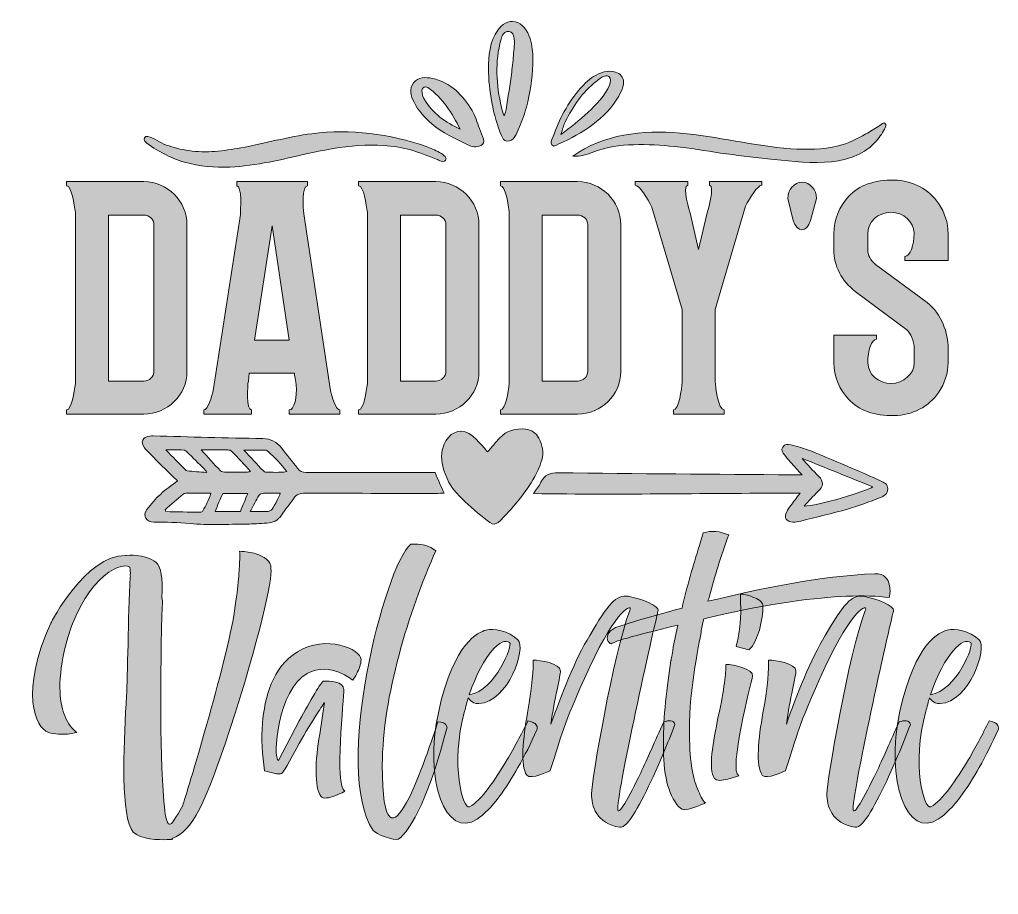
# Model space of a CAD drawing. Header units: inches. Extents: x 139 to 930, y -893 to -186.
import ezdxf

# ---------------------------------------------------------------- set-up
doc = ezdxf.new("R2010")
doc.units = ezdxf.units.IN
doc.header["$MEASUREMENT"] = 0
doc.layers.add('Layer 1', color=7, linetype='Continuous')

# ---------------------------------------------------------------- blocks, each defined once
blk = doc.blocks.new('block 3')
at = {"layer": 'Layer 1', "true_color": 0xe43b40}
h = blk.add_hatch(color=13, dxfattribs=at)
h.dxf.hatch_style = 2
edge = h.paths.add_edge_path()
edge.add_spline(control_points=[(882.26, -335.38), (886.77, -342.15), (889.78, -350.41), (889.78, -359.44), (889.78, -359.44), (889.78, -381.24), (889.78, -381.24), (889.78, -381.24), (862.34, -381.24), (862.34, -381.24), (862.34, -381.24), (854.82, -381.24), (854.82, -381.24), (854.82, -381.24), (854.82, -377.86), (854.82, -377.86), (859.33, -377.86), (861.96, -368.83), (862.34, -359.06), (861.96, -349.66), (853.69, -342.15), (843.54, -342.15), (833.01, -342.15), (824.75, -350.04), (824.75, -359.44), (824.75, -359.44), (824.75, -372.22), (824.75, -372.22), (824.75, -376.73), (827, -381.24), (831.14, -384.24), (831.14, -384.24), (872.86, -415.07), (872.86, -415.07), (884.51, -424.09), (889.78, -440.25), (889.78, -451.91), (889.78, -451.91), (889.78, -463.56), (889.78, -463.56), (889.78, -472.21), (886.77, -480.47), (882.26, -487.62), (874.37, -499.27), (860.46, -506.41), (846.17, -506.41), (830.01, -506.79), (817.6, -502.28), (809.33, -493.26), (801.82, -485.36), (797.3, -474.84), (797.3, -463.56), (797.3, -463.56), (797.3, -441.38), (797.3, -441.38), (797.3, -441.38), (831.89, -441.38), (831.89, -441.38), (831.89, -441.38), (831.89, -444.76), (831.89, -444.76), (827.75, -444.76), (824.75, -453.79), (824.75, -463.94), (825.12, -472.96), (833.39, -480.47), (843.54, -480.47), (853.69, -480.47), (862.34, -472.96), (862.34, -463.56), (862.34, -463.56), (862.34, -451.91), (862.34, -451.91), (862.34, -446.64), (859.33, -439.5), (856.32, -437.25), (856.32, -437.25), (814.6, -406.05), (814.6, -406.05), (803.7, -397.78), (797.3, -385.37), (797.3, -372.22), (797.3, -372.22), (797.3, -359.44), (797.3, -359.44), (797.3, -347.78), (801.82, -337.26), (809.33, -329.36), (817.6, -320.34), (830.01, -315.83), (846.17, -316.21), (860.46, -316.21), (874.37, -323.35), (882.26, -335.38)], knot_values=[0, 0, 0, 0, 1, 1, 1, 2, 2, 2, 3, 3, 3, 4, 4, 4, 5, 5, 5, 6, 6, 6, 7, 7, 7, 8, 8, 8, 9, 9, 9, 10, 10, 10, 11, 11, 11, 12, 12, 12, 13, 13, 13, 14, 14, 14, 15, 15, 15, 16, 16, 16, 17, 17, 17, 18, 18, 18, 19, 19, 19, 20, 20, 20, 21, 21, 21, 22, 22, 22, 23, 23, 23, 24, 24, 24, 25, 25, 25, 26, 26, 26, 27, 27, 27, 28, 28, 28, 29, 29, 29, 30, 30, 30, 31, 31, 31, 31], degree=3, periodic=1)
h = blk.add_hatch(color=13, dxfattribs=at)
h.dxf.hatch_style = 2
edge = h.paths.add_edge_path()
edge.add_spline(control_points=[(177.06, -505.28), (177.06, -505.28), (177.06, -501.9), (177.06, -501.9), (181.2, -501.9), (183.45, -486.87), (184.21, -480.85), (184.21, -480.85), (184.21, -342.15), (184.21, -342.15), (183.45, -336.13), (181.2, -320.72), (177.06, -320.72), (177.06, -320.72), (177.06, -317.34), (177.06, -317.34), (177.06, -317.34), (239.46, -317.34), (239.46, -317.34), (258.63, -317.34), (274.42, -333.12), (274.42, -352.29), (274.42, -352.29), (274.42, -470.7), (274.42, -470.7), (274.42, -489.87), (258.63, -505.28), (239.46, -505.28), (239.46, -505.28), (177.06, -505.28), (177.06, -505.28)], knot_values=[0, 0, 0, 0, 1, 1, 1, 2, 2, 2, 3, 3, 3, 4, 4, 4, 5, 5, 5, 6, 6, 6, 7, 7, 7, 8, 8, 8, 9, 9, 9, 10, 10, 10, 10], degree=3, periodic=1)
edge = h.paths.add_edge_path()
edge.add_spline(control_points=[(210.89, -478.6), (210.89, -478.6), (239.46, -478.6), (239.46, -478.6), (243.97, -478.6), (247.73, -474.84), (247.73, -470.7), (247.73, -470.7), (247.73, -352.29), (247.73, -352.29), (247.73, -347.78), (243.97, -344.4), (239.46, -344.4), (239.46, -344.4), (210.89, -344.4), (210.89, -344.4), (210.89, -344.4), (210.89, -478.6), (210.89, -478.6)], knot_values=[0, 0, 0, 0, 1, 1, 1, 2, 2, 2, 3, 3, 3, 4, 4, 4, 5, 5, 5, 6, 6, 6, 6], degree=3, periodic=1)
h = blk.add_hatch(color=13, dxfattribs=at)
h.dxf.hatch_style = 2
edge = h.paths.add_edge_path()
edge.add_spline(control_points=[(398.1, -501.9), (398.1, -501.9), (398.1, -505.28), (398.1, -505.28), (398.1, -505.28), (357.12, -505.28), (357.12, -505.28), (357.12, -505.28), (357.12, -501.9), (357.12, -501.9), (361.26, -501.9), (363.51, -491.38), (362.76, -481.6), (362.39, -480.1), (361.26, -472.21), (361.26, -472.21), (361.26, -472.21), (324.8, -472.21), (324.8, -472.21), (324.8, -472.21), (324.04, -478.6), (324.04, -478.6), (323.29, -481.98), (322.16, -501.9), (326.68, -501.9), (326.68, -501.9), (326.68, -505.28), (326.68, -505.28), (326.68, -505.28), (287.96, -505.28), (287.96, -505.28), (287.96, -505.28), (287.96, -501.9), (287.96, -501.9), (291.34, -501.9), (294.72, -491.75), (295.85, -484.61), (295.85, -484.61), (317.65, -344.02), (317.65, -344.02), (317.65, -341.02), (319.16, -320.72), (314.65, -320.72), (314.65, -320.72), (314.65, -317.34), (314.65, -317.34), (314.65, -317.34), (371.78, -317.34), (371.78, -317.34), (371.78, -317.34), (371.78, -320.72), (371.78, -320.72), (367.27, -320.72), (368.4, -338.39), (368.78, -343.27), (368.78, -343.27), (390.2, -484.61), (390.2, -484.61), (391.71, -491.75), (394.71, -501.9), (398.1, -501.9)], knot_values=[0, 0, 0, 0, 1, 1, 1, 2, 2, 2, 3, 3, 3, 4, 4, 4, 5, 5, 5, 6, 6, 6, 7, 7, 7, 8, 8, 8, 9, 9, 9, 10, 10, 10, 11, 11, 11, 12, 12, 12, 13, 13, 13, 14, 14, 14, 15, 15, 15, 16, 16, 16, 17, 17, 17, 18, 18, 18, 19, 19, 19, 20, 20, 20, 20], degree=3, periodic=1)
h.paths.add_polyline_path([(357.12, -445.52), (343.21, -353.05), (328.93, -445.52)])
h = blk.add_hatch(color=13, dxfattribs=at)
h.dxf.hatch_style = 2
edge = h.paths.add_edge_path()
edge.add_spline(control_points=[(413.13, -505.28), (413.13, -505.28), (413.13, -501.9), (413.13, -501.9), (417.27, -501.9), (419.52, -486.87), (420.27, -480.85), (420.27, -480.85), (420.27, -342.15), (420.27, -342.15), (419.52, -336.13), (417.27, -320.72), (413.13, -320.72), (413.13, -320.72), (413.13, -317.34), (413.13, -317.34), (413.13, -317.34), (475.53, -317.34), (475.53, -317.34), (494.7, -317.34), (510.49, -333.12), (510.49, -352.29), (510.49, -352.29), (510.49, -470.7), (510.49, -470.7), (510.49, -489.87), (494.7, -505.28), (475.53, -505.28), (475.53, -505.28), (413.13, -505.28), (413.13, -505.28)], knot_values=[0, 0, 0, 0, 1, 1, 1, 2, 2, 2, 3, 3, 3, 4, 4, 4, 5, 5, 5, 6, 6, 6, 7, 7, 7, 8, 8, 8, 9, 9, 9, 10, 10, 10, 10], degree=3, periodic=1)
edge = h.paths.add_edge_path()
edge.add_spline(control_points=[(446.96, -478.6), (446.96, -478.6), (475.53, -478.6), (475.53, -478.6), (480.04, -478.6), (483.8, -474.84), (483.8, -470.7), (483.8, -470.7), (483.8, -352.29), (483.8, -352.29), (483.8, -347.78), (480.04, -344.4), (475.53, -344.4), (475.53, -344.4), (446.96, -344.4), (446.96, -344.4), (446.96, -344.4), (446.96, -478.6), (446.96, -478.6)], knot_values=[0, 0, 0, 0, 1, 1, 1, 2, 2, 2, 3, 3, 3, 4, 4, 4, 5, 5, 5, 6, 6, 6, 6], degree=3, periodic=1)
h = blk.add_hatch(color=13, dxfattribs=at)
h.dxf.hatch_style = 2
edge = h.paths.add_edge_path()
edge.add_spline(control_points=[(527.78, -505.28), (527.78, -505.28), (527.78, -501.9), (527.78, -501.9), (531.92, -501.9), (534.17, -486.87), (534.92, -480.85), (534.92, -480.85), (534.92, -342.15), (534.92, -342.15), (534.17, -336.13), (531.92, -320.72), (527.78, -320.72), (527.78, -320.72), (527.78, -317.34), (527.78, -317.34), (527.78, -317.34), (590.18, -317.34), (590.18, -317.34), (609.35, -317.34), (625.14, -333.12), (625.14, -352.29), (625.14, -352.29), (625.14, -470.7), (625.14, -470.7), (625.14, -489.87), (609.35, -505.28), (590.18, -505.28), (590.18, -505.28), (527.78, -505.28), (527.78, -505.28)], knot_values=[0, 0, 0, 0, 1, 1, 1, 2, 2, 2, 3, 3, 3, 4, 4, 4, 5, 5, 5, 6, 6, 6, 7, 7, 7, 8, 8, 8, 9, 9, 9, 10, 10, 10, 10], degree=3, periodic=1)
edge = h.paths.add_edge_path()
edge.add_spline(control_points=[(561.61, -478.6), (561.61, -478.6), (590.18, -478.6), (590.18, -478.6), (594.69, -478.6), (598.45, -474.84), (598.45, -470.7), (598.45, -470.7), (598.45, -352.29), (598.45, -352.29), (598.45, -347.78), (594.69, -344.4), (590.18, -344.4), (590.18, -344.4), (561.61, -344.4), (561.61, -344.4), (561.61, -344.4), (561.61, -478.6), (561.61, -478.6)], knot_values=[0, 0, 0, 0, 1, 1, 1, 2, 2, 2, 3, 3, 3, 4, 4, 4, 5, 5, 5, 6, 6, 6, 6], degree=3, periodic=1)
h = blk.add_hatch(color=13, dxfattribs=at)
h.dxf.hatch_style = 2
edge = h.paths.add_edge_path()
edge.add_spline(control_points=[(650.33, -338.01), (646.94, -330.87), (640.18, -320.34), (636.79, -320.34), (636.79, -320.34), (636.79, -317.34), (636.79, -317.34), (636.79, -317.34), (679.27, -317.34), (679.27, -317.34), (679.27, -317.34), (679.27, -320.34), (679.27, -320.34), (674.38, -320.34), (681.15, -342.9), (681.15, -342.9), (681.15, -342.9), (687.91, -372.22), (687.91, -372.22), (687.91, -372.22), (695.06, -342.52), (695.06, -342.52), (695.06, -342.52), (701.45, -320.34), (696.94, -320.34), (696.94, -320.34), (696.94, -317.34), (696.94, -317.34), (696.94, -317.34), (739.04, -317.34), (739.04, -317.34), (739.04, -317.34), (739.04, -320.34), (739.04, -320.34), (735.66, -320.34), (729.64, -330.12), (725.88, -337.26), (725.88, -337.26), (701.45, -420.71), (701.45, -420.71), (701.45, -420.71), (701.45, -478.97), (701.45, -478.97), (701.45, -483.11), (704.08, -501.9), (708.59, -501.9), (708.59, -501.9), (708.59, -505.28), (708.59, -505.28), (708.59, -505.28), (667.62, -505.28), (667.62, -505.28), (667.62, -505.28), (667.62, -501.9), (667.62, -501.9), (672.13, -501.9), (674.38, -484.61), (674.76, -479.35), (674.76, -479.35), (674.76, -420.71), (674.76, -420.71), (674.76, -420.71), (650.33, -338.01), (650.33, -338.01)], knot_values=[0, 0, 0, 0, 1, 1, 1, 2, 2, 2, 3, 3, 3, 4, 4, 4, 5, 5, 5, 6, 6, 6, 7, 7, 7, 8, 8, 8, 9, 9, 9, 10, 10, 10, 11, 11, 11, 12, 12, 12, 13, 13, 13, 14, 14, 14, 15, 15, 15, 16, 16, 16, 17, 17, 17, 18, 18, 18, 19, 19, 19, 20, 20, 20, 21, 21, 21, 21], degree=3, periodic=1)
h = blk.add_hatch(color=13, dxfattribs=at)
h.dxf.hatch_style = 2
edge = h.paths.add_edge_path()
edge.add_spline(control_points=[(783.4, -331), (783.4, -331), (778.51, -348.66), (778.51, -348.66), (775.5, -358.81), (767.61, -358.81), (764.6, -348.66), (764.6, -348.66), (760.09, -331), (760.09, -331), (760.09, -323.85), (765.35, -317.84), (771.74, -317.84), (778.13, -317.84), (783.4, -323.85), (783.4, -331)], knot_values=[0, 0, 0, 0, 1, 1, 1, 2, 2, 2, 3, 3, 3, 4, 4, 4, 5, 5, 5, 5], degree=3, periodic=1)
at = {"layer": 'Layer 1', "lineweight": 0}
blk.add_lwpolyline([(357.12, -445.52), (343.21, -353.05), (328.93, -445.52), (357.12, -445.52)], dxfattribs=at)
for points, knots in [([(882.26, -335.38), (886.77, -342.15), (889.78, -350.41), (889.78, -359.44), (889.78, -359.44), (889.78, -381.24), (889.78, -381.24), (889.78, -381.24), (862.34, -381.24), (862.34, -381.24), (862.34, -381.24), (854.82, -381.24), (854.82, -381.24), (854.82, -381.24), (854.82, -377.86), (854.82, -377.86), (859.33, -377.86), (861.96, -368.83), (862.34, -359.06), (861.96, -349.66), (853.69, -342.15), (843.54, -342.15), (833.01, -342.15), (824.75, -350.04), (824.75, -359.44), (824.75, -359.44), (824.75, -372.22), (824.75, -372.22), (824.75, -376.73), (827, -381.24), (831.14, -384.24), (831.14, -384.24), (872.86, -415.07), (872.86, -415.07), (884.51, -424.09), (889.78, -440.25), (889.78, -451.91), (889.78, -451.91), (889.78, -463.56), (889.78, -463.56), (889.78, -472.21), (886.77, -480.47), (882.26, -487.62), (874.37, -499.27), (860.46, -506.41), (846.17, -506.41), (830.01, -506.79), (817.6, -502.28), (809.33, -493.26), (801.82, -485.36), (797.3, -474.84), (797.3, -463.56), (797.3, -463.56), (797.3, -441.38), (797.3, -441.38), (797.3, -441.38), (831.89, -441.38), (831.89, -441.38), (831.89, -441.38), (831.89, -444.76), (831.89, -444.76), (827.75, -444.76), (824.75, -453.79), (824.75, -463.94), (825.12, -472.96), (833.39, -480.47), (843.54, -480.47), (853.69, -480.47), (862.34, -472.96), (862.34, -463.56), (862.34, -463.56), (862.34, -451.91), (862.34, -451.91), (862.34, -446.64), (859.33, -439.5), (856.32, -437.25), (856.32, -437.25), (814.6, -406.05), (814.6, -406.05), (803.7, -397.78), (797.3, -385.37), (797.3, -372.22), (797.3, -372.22), (797.3, -359.44), (797.3, -359.44), (797.3, -347.78), (801.82, -337.26), (809.33, -329.36), (817.6, -320.34), (830.01, -315.83), (846.17, -316.21), (860.46, -316.21), (874.37, -323.35), (882.26, -335.38)], [0, 0, 0, 0, 1, 1, 1, 2, 2, 2, 3, 3, 3, 4, 4, 4, 5, 5, 5, 6, 6, 6, 7, 7, 7, 8, 8, 8, 9, 9, 9, 10, 10, 10, 11, 11, 11, 12, 12, 12, 13, 13, 13, 14, 14, 14, 15, 15, 15, 16, 16, 16, 17, 17, 17, 18, 18, 18, 19, 19, 19, 20, 20, 20, 21, 21, 21, 22, 22, 22, 23, 23, 23, 24, 24, 24, 25, 25, 25, 26, 26, 26, 27, 27, 27, 28, 28, 28, 29, 29, 29, 30, 30, 30, 31, 31, 31, 31]), ([(177.06, -505.28), (177.06, -505.28), (177.06, -501.9), (177.06, -501.9), (181.2, -501.9), (183.45, -486.87), (184.21, -480.85), (184.21, -480.85), (184.21, -342.15), (184.21, -342.15), (183.45, -336.13), (181.2, -320.72), (177.06, -320.72), (177.06, -320.72), (177.06, -317.34), (177.06, -317.34), (177.06, -317.34), (239.46, -317.34), (239.46, -317.34), (258.63, -317.34), (274.42, -333.12), (274.42, -352.29), (274.42, -352.29), (274.42, -470.7), (274.42, -470.7), (274.42, -489.87), (258.63, -505.28), (239.46, -505.28), (239.46, -505.28), (177.06, -505.28), (177.06, -505.28)], [0, 0, 0, 0, 1, 1, 1, 2, 2, 2, 3, 3, 3, 4, 4, 4, 5, 5, 5, 6, 6, 6, 7, 7, 7, 8, 8, 8, 9, 9, 9, 10, 10, 10, 10]), ([(398.1, -501.9), (398.1, -501.9), (398.1, -505.28), (398.1, -505.28), (398.1, -505.28), (357.12, -505.28), (357.12, -505.28), (357.12, -505.28), (357.12, -501.9), (357.12, -501.9), (361.26, -501.9), (363.51, -491.38), (362.76, -481.6), (362.39, -480.1), (361.26, -472.21), (361.26, -472.21), (361.26, -472.21), (324.8, -472.21), (324.8, -472.21), (324.8, -472.21), (324.04, -478.6), (324.04, -478.6), (323.29, -481.98), (322.16, -501.9), (326.68, -501.9), (326.68, -501.9), (326.68, -505.28), (326.68, -505.28), (326.68, -505.28), (287.96, -505.28), (287.96, -505.28), (287.96, -505.28), (287.96, -501.9), (287.96, -501.9), (291.34, -501.9), (294.72, -491.75), (295.85, -484.61), (295.85, -484.61), (317.65, -344.02), (317.65, -344.02), (317.65, -341.02), (319.16, -320.72), (314.65, -320.72), (314.65, -320.72), (314.65, -317.34), (314.65, -317.34), (314.65, -317.34), (371.78, -317.34), (371.78, -317.34), (371.78, -317.34), (371.78, -320.72), (371.78, -320.72), (367.27, -320.72), (368.4, -338.39), (368.78, -343.27), (368.78, -343.27), (390.2, -484.61), (390.2, -484.61), (391.71, -491.75), (394.71, -501.9), (398.1, -501.9)], [0, 0, 0, 0, 1, 1, 1, 2, 2, 2, 3, 3, 3, 4, 4, 4, 5, 5, 5, 6, 6, 6, 7, 7, 7, 8, 8, 8, 9, 9, 9, 10, 10, 10, 11, 11, 11, 12, 12, 12, 13, 13, 13, 14, 14, 14, 15, 15, 15, 16, 16, 16, 17, 17, 17, 18, 18, 18, 19, 19, 19, 20, 20, 20, 20]), ([(413.13, -505.28), (413.13, -505.28), (413.13, -501.9), (413.13, -501.9), (417.27, -501.9), (419.52, -486.87), (420.27, -480.85), (420.27, -480.85), (420.27, -342.15), (420.27, -342.15), (419.52, -336.13), (417.27, -320.72), (413.13, -320.72), (413.13, -320.72), (413.13, -317.34), (413.13, -317.34), (413.13, -317.34), (475.53, -317.34), (475.53, -317.34), (494.7, -317.34), (510.49, -333.12), (510.49, -352.29), (510.49, -352.29), (510.49, -470.7), (510.49, -470.7), (510.49, -489.87), (494.7, -505.28), (475.53, -505.28), (475.53, -505.28), (413.13, -505.28), (413.13, -505.28)], [0, 0, 0, 0, 1, 1, 1, 2, 2, 2, 3, 3, 3, 4, 4, 4, 5, 5, 5, 6, 6, 6, 7, 7, 7, 8, 8, 8, 9, 9, 9, 10, 10, 10, 10]), ([(527.78, -505.28), (527.78, -505.28), (527.78, -501.9), (527.78, -501.9), (531.92, -501.9), (534.17, -486.87), (534.92, -480.85), (534.92, -480.85), (534.92, -342.15), (534.92, -342.15), (534.17, -336.13), (531.92, -320.72), (527.78, -320.72), (527.78, -320.72), (527.78, -317.34), (527.78, -317.34), (527.78, -317.34), (590.18, -317.34), (590.18, -317.34), (609.35, -317.34), (625.14, -333.12), (625.14, -352.29), (625.14, -352.29), (625.14, -470.7), (625.14, -470.7), (625.14, -489.87), (609.35, -505.28), (590.18, -505.28), (590.18, -505.28), (527.78, -505.28), (527.78, -505.28)], [0, 0, 0, 0, 1, 1, 1, 2, 2, 2, 3, 3, 3, 4, 4, 4, 5, 5, 5, 6, 6, 6, 7, 7, 7, 8, 8, 8, 9, 9, 9, 10, 10, 10, 10]), ([(650.33, -338.01), (646.94, -330.87), (640.18, -320.34), (636.79, -320.34), (636.79, -320.34), (636.79, -317.34), (636.79, -317.34), (636.79, -317.34), (679.27, -317.34), (679.27, -317.34), (679.27, -317.34), (679.27, -320.34), (679.27, -320.34), (674.38, -320.34), (681.15, -342.9), (681.15, -342.9), (681.15, -342.9), (687.91, -372.22), (687.91, -372.22), (687.91, -372.22), (695.06, -342.52), (695.06, -342.52), (695.06, -342.52), (701.45, -320.34), (696.94, -320.34), (696.94, -320.34), (696.94, -317.34), (696.94, -317.34), (696.94, -317.34), (739.04, -317.34), (739.04, -317.34), (739.04, -317.34), (739.04, -320.34), (739.04, -320.34), (735.66, -320.34), (729.64, -330.12), (725.88, -337.26), (725.88, -337.26), (701.45, -420.71), (701.45, -420.71), (701.45, -420.71), (701.45, -478.97), (701.45, -478.97), (701.45, -483.11), (704.08, -501.9), (708.59, -501.9), (708.59, -501.9), (708.59, -505.28), (708.59, -505.28), (708.59, -505.28), (667.62, -505.28), (667.62, -505.28), (667.62, -505.28), (667.62, -501.9), (667.62, -501.9), (672.13, -501.9), (674.38, -484.61), (674.76, -479.35), (674.76, -479.35), (674.76, -420.71), (674.76, -420.71), (674.76, -420.71), (650.33, -338.01), (650.33, -338.01)], [0, 0, 0, 0, 1, 1, 1, 2, 2, 2, 3, 3, 3, 4, 4, 4, 5, 5, 5, 6, 6, 6, 7, 7, 7, 8, 8, 8, 9, 9, 9, 10, 10, 10, 11, 11, 11, 12, 12, 12, 13, 13, 13, 14, 14, 14, 15, 15, 15, 16, 16, 16, 17, 17, 17, 18, 18, 18, 19, 19, 19, 20, 20, 20, 21, 21, 21, 21]), ([(783.4, -331), (783.4, -331), (778.51, -348.66), (778.51, -348.66), (775.5, -358.81), (767.61, -358.81), (764.6, -348.66), (764.6, -348.66), (760.09, -331), (760.09, -331), (760.09, -323.85), (765.35, -317.84), (771.74, -317.84), (778.13, -317.84), (783.4, -323.85), (783.4, -331)], [0, 0, 0, 0, 1, 1, 1, 2, 2, 2, 3, 3, 3, 4, 4, 4, 5, 5, 5, 5]), ([(210.89, -478.6), (210.89, -478.6), (239.46, -478.6), (239.46, -478.6), (243.97, -478.6), (247.73, -474.84), (247.73, -470.7), (247.73, -470.7), (247.73, -352.29), (247.73, -352.29), (247.73, -347.78), (243.97, -344.4), (239.46, -344.4), (239.46, -344.4), (210.89, -344.4), (210.89, -344.4), (210.89, -344.4), (210.89, -478.6), (210.89, -478.6)], [0, 0, 0, 0, 1, 1, 1, 2, 2, 2, 3, 3, 3, 4, 4, 4, 5, 5, 5, 6, 6, 6, 6]), ([(446.96, -478.6), (446.96, -478.6), (475.53, -478.6), (475.53, -478.6), (480.04, -478.6), (483.8, -474.84), (483.8, -470.7), (483.8, -470.7), (483.8, -352.29), (483.8, -352.29), (483.8, -347.78), (480.04, -344.4), (475.53, -344.4), (475.53, -344.4), (446.96, -344.4), (446.96, -344.4), (446.96, -344.4), (446.96, -478.6), (446.96, -478.6)], [0, 0, 0, 0, 1, 1, 1, 2, 2, 2, 3, 3, 3, 4, 4, 4, 5, 5, 5, 6, 6, 6, 6]), ([(561.61, -478.6), (561.61, -478.6), (590.18, -478.6), (590.18, -478.6), (594.69, -478.6), (598.45, -474.84), (598.45, -470.7), (598.45, -470.7), (598.45, -352.29), (598.45, -352.29), (598.45, -347.78), (594.69, -344.4), (590.18, -344.4), (590.18, -344.4), (561.61, -344.4), (561.61, -344.4), (561.61, -344.4), (561.61, -478.6), (561.61, -478.6)], [0, 0, 0, 0, 1, 1, 1, 2, 2, 2, 3, 3, 3, 4, 4, 4, 5, 5, 5, 6, 6, 6, 6])]:
    blk.add_open_spline(points, degree=3, knots=knots, dxfattribs=at)
blk = doc.blocks.new('block 4')
at = {"layer": 'Layer 1', "true_color": 0xffffff}
h = blk.add_hatch(color=7, dxfattribs=at)
h.dxf.hatch_style = 2
edge = h.paths.add_edge_path()
edge.add_spline(control_points=[(842.34, -643.76), (843.02, -646.8), (843.02, -649.84), (842, -653.55), (832.89, -652.2), (821.08, -651.86), (807.25, -652.53), (783.29, -653.55), (747.85, -657.6), (697.91, -669.41), (695.55, -669.74), (693.86, -670.42), (692.18, -670.76), (692.18, -670.76), (691.5, -673.79), (691.5, -673.79), (691.5, -673.79), (690.15, -680.54), (690.15, -680.54), (690.15, -682.57), (679.69, -730.49), (680.7, -759.51), (680.36, -784.82), (683.4, -798.99), (687.11, -808.1), (689.14, -813.16), (691.16, -817.21), (693.53, -819.57), (693.19, -819.57), (693.19, -819.57), (692.85, -819.91), (692.85, -819.91), (690.49, -820.92), (690.49, -820.92), (687.45, -822.27), (683.06, -823.96), (678, -824.97), (673.62, -825.99), (669.9, -821.26), (666.19, -813.5), (663.16, -807.43), (661.13, -798.99), (660.12, -788.19), (660.12, -788.19), (660.12, -787.85), (660.12, -787.85), (658.77, -770.64), (659.78, -748.71), (662.82, -724.75), (662.82, -724.75), (665.52, -704.5), (665.52, -704.5), (665.52, -704.5), (665.85, -704.16), (665.85, -704.16), (665.85, -702.82), (666.19, -701.47), (666.53, -699.78), (666.53, -699.1), (666.53, -698.77), (666.87, -698.43), (666.87, -697.42), (667.2, -696.07), (667.54, -694.38), (667.54, -694.38), (667.54, -693.37), (667.54, -693.37), (667.54, -693.37), (671.25, -675.82), (671.25, -675.82), (645.27, -682.23), (631.77, -685.6), (624.68, -687.97), (620.64, -689.32), (618.27, -690.33), (617.26, -691), (616.25, -690.67), (615.57, -689.99), (614.9, -688.98), (613.89, -687.29), (613.89, -685.27), (614.9, -682.91), (615.91, -681.22), (617.6, -679.53), (619.96, -678.18), (620.97, -677.51), (622.32, -677.17), (623.67, -676.83), (623.67, -676.83), (637.85, -672.44), (637.85, -672.44), (646.96, -669.74), (659.44, -666.03), (674.63, -661.98), (678.68, -644.77), (683.4, -627.9), (688.8, -611.36), (688.8, -611.36), (691.84, -601.24), (691.84, -601.24), (698.59, -599.22), (705.34, -599.89), (712.42, -602.93), (706.01, -620.14), (700.95, -636.67), (696.9, -652.53), (696.56, -653.55), (695.89, -654.9), (695.55, -656.58), (735.71, -646.8), (786.66, -636), (830.53, -634.31), (838.29, -633.97), (841.33, -638.7), (842.34, -643.76)], knot_values=[0, 0, 0, 0, 1, 1, 1, 2, 2, 2, 3, 3, 3, 4, 4, 4, 5, 5, 5, 6, 6, 6, 7, 7, 7, 8, 8, 8, 9, 9, 9, 10, 10, 10, 11, 11, 11, 12, 12, 12, 13, 13, 13, 14, 14, 14, 15, 15, 15, 16, 16, 16, 17, 17, 17, 18, 18, 18, 19, 19, 19, 20, 20, 20, 21, 21, 21, 22, 22, 22, 23, 23, 23, 24, 24, 24, 25, 25, 25, 26, 26, 26, 27, 27, 27, 28, 28, 28, 29, 29, 29, 30, 30, 30, 31, 31, 31, 32, 32, 32, 33, 33, 33, 34, 34, 34, 35, 35, 35, 36, 36, 36, 37, 37, 37, 38, 38, 38, 38], degree=3, periodic=1)
h = blk.add_hatch(color=7, dxfattribs=at)
h.dxf.hatch_style = 2
edge = h.paths.add_edge_path()
edge.add_spline(control_points=[(330.1, -618.11), (336.52, -620.48), (342.59, -623.51), (342.25, -630.26), (343.94, -637.69), (332.81, -687.63), (309.18, -760.18), (289.27, -819.57), (278.81, -842.86), (262.28, -848.26), (262.28, -848.6), (262.61, -848.93), (262.95, -848.93), (261.94, -848.93), (259.58, -849.27), (255.87, -849.27), (247.09, -849.27), (232.58, -848.26), (229.21, -840.5), (220.43, -822.61), (223.81, -765.92), (225.5, -732.85), (226.51, -718.34), (226.84, -668.39), (228.53, -637.01), (228.53, -636.67), (228.87, -636.34), (228.53, -635.32), (228.53, -635.32), (228.53, -634.99), (228.53, -634.99), (228.87, -633.3), (228.53, -631.27), (228.19, -628.91), (220.1, -623.51), (188.38, -640.39), (175.55, -695.73), (169.14, -723.74), (171.84, -739.93), (175.89, -749.72), (178.25, -755.46), (181.63, -759.85), (185.34, -762.54), (182.98, -763.22), (180.28, -763.56), (177.91, -763.89), (173.53, -764.23), (167.79, -764.23), (162.39, -762.54), (151.59, -758.83), (139.11, -729.81), (164.41, -674.13), (164.75, -673.46), (192.42, -619.46), (224.82, -619.46), (224.82, -619.46), (225.5, -619.46), (225.5, -619.46), (229.21, -619.13), (232.58, -619.46), (235.62, -619.8), (241.02, -620.81), (247.43, -622.5), (250.47, -626.21), (254.85, -631.95), (254.52, -644.44), (254.18, -652.53), (254.18, -654.22), (254.52, -654.9), (254.52, -655.91), (254.52, -655.91), (254.52, -657.26), (254.52, -657.26), (252.83, -714.29), (252.15, -788.53), (256.54, -825.31), (256.54, -828.01), (257.89, -836.45), (260.25, -836.78), (261.94, -837.12), (265.31, -832.06), (271.05, -821.6), (271.05, -821.26), (304.46, -713.95), (312.22, -668.39), (315.93, -645.45), (316.61, -632.96), (316.95, -625.2), (317.28, -620.81), (317.28, -617.78), (316.95, -616.09), (322.01, -616.43), (326.39, -617.1), (330.1, -618.11)], knot_values=[0, 0, 0, 0, 1, 1, 1, 2, 2, 2, 3, 3, 3, 4, 4, 4, 5, 5, 5, 6, 6, 6, 7, 7, 7, 8, 8, 8, 9, 9, 9, 10, 10, 10, 11, 11, 11, 12, 12, 12, 13, 13, 13, 14, 14, 14, 15, 15, 15, 16, 16, 16, 17, 17, 17, 18, 18, 18, 19, 19, 19, 20, 20, 20, 21, 21, 21, 22, 22, 22, 23, 23, 23, 24, 24, 24, 25, 25, 25, 26, 26, 26, 27, 27, 27, 28, 28, 28, 29, 29, 29, 30, 30, 30, 31, 31, 31, 31], degree=3, periodic=1)
h = blk.add_hatch(color=7, dxfattribs=at)
h.dxf.hatch_style = 2
edge = h.paths.add_edge_path()
edge.add_spline(control_points=[(432.35, -788.87), (432.35, -893.48), (469.8, -776.38), (477.23, -754.11), (480.26, -754.11), (483.64, -754.45), (484.65, -758.16), (471.49, -810.8), (455.63, -842.18), (445.17, -848.93), (442.47, -850.62), (426.61, -844.55), (424.92, -841.85), (392.19, -792.91), (434.03, -628.91), (455.29, -610.35), (455.29, -610.35), (458.67, -610.35), (458.67, -610.35), (465.08, -610.35), (470.48, -611.7), (475.54, -615.75), (453.94, -664.35), (432.35, -733.86), (432.35, -788.87)], knot_values=[0, 0, 0, 0, 1, 1, 1, 2, 2, 2, 3, 3, 3, 4, 4, 4, 5, 5, 5, 6, 6, 6, 7, 7, 7, 8, 8, 8, 8], degree=3, periodic=1)
h = blk.add_hatch(color=7, dxfattribs=at)
h.dxf.hatch_style = 2
edge = h.paths.add_edge_path()
edge.add_spline(control_points=[(668.9, -756.13), (662.82, -771.99), (657.09, -785.83), (651.35, -798.31), (641.56, -818.9), (631.1, -840.16), (624.35, -839.15), (605.12, -836.45), (601.41, -821.6), (601.41, -812.15), (601.41, -802.7), (618.95, -699.1), (632.45, -664.01), (635.15, -657.6), (621.65, -662.66), (600.06, -709.56), (575.76, -762.88), (578.8, -761.53), (568, -793.25), (568, -793.25), (568, -793.59), (568, -793.59), (567.66, -793.59), (552.48, -801.35), (549.1, -796.96), (543.7, -789.88), (546.06, -767.27), (549.78, -746.68), (553.83, -723.74), (554.5, -710.91), (554.16, -704.5), (554.5, -704.16), (554.84, -704.16), (554.84, -704.16), (559.22, -704.16), (576.44, -706.53), (576.44, -712.94), (576.44, -715.98), (571.37, -736.22), (568.67, -755.79), (576.77, -733.19), (588.24, -703.15), (600.06, -684.25), (614.57, -658.95), (621.65, -650.85), (631.1, -652.53), (641.56, -654.22), (656.41, -660.63), (655.4, -664.01), (654.05, -667.72), (622.67, -807.09), (622.67, -823.96), (622.67, -832.06), (631.44, -814.85), (641.23, -795.28), (646.63, -783.8), (652.7, -769.97), (659.79, -754.11), (664.17, -752.76), (667.89, -752.08), (668.9, -756.13)], knot_values=[0, 0, 0, 0, 1, 1, 1, 2, 2, 2, 3, 3, 3, 4, 4, 4, 5, 5, 5, 6, 6, 6, 7, 7, 7, 8, 8, 8, 9, 9, 9, 10, 10, 10, 11, 11, 11, 12, 12, 12, 13, 13, 13, 14, 14, 14, 15, 15, 15, 16, 16, 16, 17, 17, 17, 18, 18, 18, 19, 19, 19, 20, 20, 20, 20], degree=3, periodic=1)
h = blk.add_hatch(color=7, dxfattribs=at)
h.dxf.hatch_style = 2
edge = h.paths.add_edge_path()
edge.add_spline(control_points=[(731.66, -716.99), (730.31, -723.06), (712.08, -793.59), (720.52, -797.64), (720.52, -797.64), (711.75, -800.34), (711.75, -800.34), (707.36, -801.35), (702.3, -802.03), (700.95, -799.66), (695.55, -792.58), (699.6, -770.31), (703.98, -749.72), (709.05, -726.77), (710.06, -714.29), (710.06, -707.88), (710.4, -707.54), (710.4, -707.54), (710.73, -707.54), (714.78, -707.54), (732.67, -710.91), (731.66, -716.99)], knot_values=[0, 0, 0, 0, 1, 1, 1, 2, 2, 2, 3, 3, 3, 4, 4, 4, 5, 5, 5, 6, 6, 6, 7, 7, 7, 7], degree=3, periodic=1)
edge = h.paths.add_edge_path()
edge.add_spline(control_points=[(728.62, -695.73), (728.62, -695.73), (718.49, -693.03), (718.49, -693.03), (718.49, -693.03), (719.51, -688.64), (719.51, -688.64), (720.18, -685.6), (720.86, -680.88), (721.53, -674.47), (722.88, -661.98), (721.2, -651.86), (722.21, -650.85), (722.21, -650.85), (723.56, -650.85), (723.56, -650.85), (723.56, -650.85), (724.23, -650.85), (724.23, -650.85), (726.93, -651.52), (729.63, -652.2), (731.99, -653.21), (736.04, -654.56), (739.75, -656.92), (740.09, -659.62), (740.09, -670.76), (736.04, -690.33), (728.62, -695.73)], knot_values=[0, 0, 0, 0, 1, 1, 1, 2, 2, 2, 3, 3, 3, 4, 4, 4, 5, 5, 5, 6, 6, 6, 7, 7, 7, 8, 8, 8, 9, 9, 9, 9], degree=3, periodic=1)
h = blk.add_hatch(color=7, dxfattribs=at)
h.dxf.hatch_style = 2
edge = h.paths.add_edge_path()
edge.add_spline(control_points=[(859.21, -756.13), (853.14, -771.99), (847.4, -785.83), (841.66, -798.31), (831.88, -818.9), (821.42, -840.16), (814.67, -839.15), (795.43, -836.45), (791.72, -821.6), (791.72, -812.15), (791.72, -802.7), (809.27, -699.1), (822.77, -664.01), (825.47, -657.6), (811.97, -662.66), (790.37, -709.56), (766.07, -762.88), (769.11, -761.53), (758.31, -793.25), (758.31, -793.25), (758.31, -793.59), (758.31, -793.59), (757.98, -793.59), (742.79, -801.35), (739.42, -796.96), (734.02, -789.88), (736.38, -767.27), (740.09, -746.68), (744.14, -723.74), (744.81, -710.91), (744.48, -704.5), (744.81, -704.16), (745.15, -704.16), (745.15, -704.16), (749.54, -704.16), (766.75, -706.53), (766.75, -712.94), (766.75, -715.98), (761.69, -736.22), (758.99, -755.79), (767.09, -733.19), (778.56, -703.15), (790.37, -684.25), (804.88, -658.95), (811.97, -650.85), (821.42, -652.53), (831.88, -654.22), (846.73, -660.63), (845.71, -664.01), (844.36, -667.72), (812.98, -807.09), (812.98, -823.96), (812.98, -832.06), (821.75, -814.85), (831.54, -795.28), (836.94, -783.8), (843.01, -769.97), (850.1, -754.11), (854.49, -752.76), (858.2, -752.08), (859.21, -756.13)], knot_values=[0, 0, 0, 0, 1, 1, 1, 2, 2, 2, 3, 3, 3, 4, 4, 4, 5, 5, 5, 6, 6, 6, 7, 7, 7, 8, 8, 8, 9, 9, 9, 10, 10, 10, 11, 11, 11, 12, 12, 12, 13, 13, 13, 14, 14, 14, 15, 15, 15, 16, 16, 16, 17, 17, 17, 18, 18, 18, 19, 19, 19, 20, 20, 20, 20], degree=3, periodic=1)
h = blk.add_hatch(color=7, dxfattribs=at)
h.dxf.hatch_style = 2
edge = h.paths.add_edge_path()
edge.add_spline(control_points=[(557.54, -758.83), (557.54, -759.51), (557.54, -760.18), (557.2, -760.52), (552.48, -771.32), (547.42, -781.44), (542.02, -790.89), (532.91, -807.09), (520.76, -824.97), (508.94, -832.74), (483.97, -848.93), (465.41, -802.03), (477.9, -745.33), (490.39, -688.98), (510.29, -681.56), (516.03, -679.87), (522.44, -678.18), (534.25, -680.54), (542.02, -687.63), (548.77, -694.38), (534.25, -738.25), (510.29, -739.26), (507.26, -739.6), (505.23, -738.25), (503.88, -736.9), (502.87, -735.88), (502.2, -735.21), (501.86, -734.54), (500.85, -736.9), (499.83, -742.63), (498.82, -745.33), (487.01, -788.53), (497.47, -825.31), (502.87, -822.61), (512.32, -817.89), (523.46, -800.68), (533.24, -784.48), (538.98, -775.03), (544.38, -764.57), (550.11, -753.1), (550.11, -753.1), (552.48, -753.77), (552.48, -753.77), (553.83, -754.11), (554.84, -755.12), (555.85, -755.46), (556.86, -756.47), (557.54, -757.48), (557.54, -758.83)], knot_values=[0, 0, 0, 0, 1, 1, 1, 2, 2, 2, 3, 3, 3, 4, 4, 4, 5, 5, 5, 6, 6, 6, 7, 7, 7, 8, 8, 8, 9, 9, 9, 10, 10, 10, 11, 11, 11, 12, 12, 12, 13, 13, 13, 14, 14, 14, 15, 15, 15, 16, 16, 16, 16], degree=3, periodic=1)
edge = h.paths.add_edge_path()
edge.add_spline(control_points=[(502.53, -732.17), (524.13, -728.46), (537.97, -691.68), (535.27, -689.99), (528.86, -684.93), (514.34, -698.43), (502.53, -732.17)], knot_values=[0, 0, 0, 0, 1, 1, 1, 2, 2, 2, 2], degree=3, periodic=1)
h = blk.add_hatch(color=7, dxfattribs=at)
h.dxf.hatch_style = 2
edge = h.paths.add_edge_path()
edge.add_spline(control_points=[(930.41, -758.83), (930.41, -759.51), (930.41, -760.18), (930.07, -760.52), (925.35, -771.32), (920.28, -781.44), (914.88, -790.89), (905.77, -807.09), (893.63, -824.97), (881.81, -832.74), (856.84, -848.93), (838.28, -802.03), (850.77, -745.33), (863.25, -688.98), (883.17, -681.56), (888.9, -679.87), (895.31, -678.18), (907.12, -680.54), (914.88, -687.63), (921.63, -694.38), (907.12, -738.25), (883.17, -739.26), (880.13, -739.6), (878.1, -738.25), (876.75, -736.9), (875.74, -735.88), (875.07, -735.21), (874.73, -734.54), (873.72, -736.9), (872.7, -742.63), (871.69, -745.33), (859.88, -788.53), (870.34, -825.31), (875.74, -822.61), (885.19, -817.89), (896.32, -800.68), (906.11, -784.48), (911.85, -775.03), (917.25, -764.57), (922.98, -753.1), (922.98, -753.1), (925.35, -753.77), (925.35, -753.77), (926.7, -754.11), (927.71, -755.12), (928.72, -755.46), (929.73, -756.47), (930.41, -757.48), (930.41, -758.83)], knot_values=[0, 0, 0, 0, 1, 1, 1, 2, 2, 2, 3, 3, 3, 4, 4, 4, 5, 5, 5, 6, 6, 6, 7, 7, 7, 8, 8, 8, 9, 9, 9, 10, 10, 10, 11, 11, 11, 12, 12, 12, 13, 13, 13, 14, 14, 14, 15, 15, 15, 16, 16, 16, 16], degree=3, periodic=1)
edge = h.paths.add_edge_path()
edge.add_spline(control_points=[(875.4, -732.17), (897, -728.46), (910.83, -691.68), (908.14, -689.99), (901.72, -684.93), (887.21, -698.43), (875.4, -732.17)], knot_values=[0, 0, 0, 0, 1, 1, 1, 2, 2, 2, 2], degree=3, periodic=1)
h = blk.add_hatch(color=7, dxfattribs=at)
h.dxf.hatch_style = 2
edge = h.paths.add_edge_path()
edge.add_spline(control_points=[(348.32, -785.15), (348.32, -785.15), (365.19, -753.1), (365.19, -753.1), (374.31, -736.9), (382.74, -721.04), (385.11, -721.04), (389.49, -721.04), (401.3, -721.37), (401.3, -727.79), (401.3, -734.2), (393.54, -805.74), (401.98, -810.13), (398.94, -811.81), (396.24, -812.82), (393.88, -813.84), (389.49, -815.53), (384.43, -816.54), (382.74, -814.17), (377.34, -806.75), (378.02, -784.82), (381.73, -763.89), (381.73, -763.89), (385.44, -739.93), (385.44, -739.93), (385.78, -738.59), (385.78, -738.25), (385.44, -738.59), (383.08, -742.3), (380.38, -746.01), (378.02, -750.06), (373.63, -756.81), (368.23, -765.92), (363.17, -775.03), (353.72, -792.58), (352.03, -795.95), (350.01, -795.95), (348.32, -796.29), (345.29, -795.95), (342.59, -794.94), (342.59, -794.94), (337.19, -793.59), (337.19, -793.59), (335.16, -780.43), (334.49, -767.61), (335.5, -755.12), (337.19, -734.54), (343.26, -709.9), (363.85, -697.42), (386.79, -682.91), (415.14, -695.39), (415.14, -703.49), (415.14, -707.54), (413.45, -711.25), (411.76, -714.96), (410.75, -716.99), (409.74, -718.68), (408.39, -720.36), (405.02, -717.66), (401.3, -715.64), (397.25, -713.95), (390.5, -711.25), (381.05, -709.9), (371.61, -714.96), (347.65, -727.45), (343.6, -784.14), (348.32, -785.15)], knot_values=[0, 0, 0, 0, 1, 1, 1, 2, 2, 2, 3, 3, 3, 4, 4, 4, 5, 5, 5, 6, 6, 6, 7, 7, 7, 8, 8, 8, 9, 9, 9, 10, 10, 10, 11, 11, 11, 12, 12, 12, 13, 13, 13, 14, 14, 14, 15, 15, 15, 16, 16, 16, 17, 17, 17, 18, 18, 18, 19, 19, 19, 20, 20, 20, 21, 21, 21, 22, 22, 22, 22], degree=3, periodic=1)
at = {"layer": 'Layer 1', "lineweight": 0}
for points, knots in [([(842.34, -643.76), (843.02, -646.8), (843.02, -649.84), (842, -653.55), (832.89, -652.2), (821.08, -651.86), (807.25, -652.53), (783.29, -653.55), (747.85, -657.6), (697.91, -669.41), (695.55, -669.74), (693.86, -670.42), (692.18, -670.76), (692.18, -670.76), (691.5, -673.79), (691.5, -673.79), (691.5, -673.79), (690.15, -680.54), (690.15, -680.54), (690.15, -682.57), (679.69, -730.49), (680.7, -759.51), (680.36, -784.82), (683.4, -798.99), (687.11, -808.1), (689.14, -813.16), (691.16, -817.21), (693.53, -819.57), (693.19, -819.57), (693.19, -819.57), (692.85, -819.91), (692.85, -819.91), (690.49, -820.92), (690.49, -820.92), (687.45, -822.27), (683.06, -823.96), (678, -824.97), (673.62, -825.99), (669.9, -821.26), (666.19, -813.5), (663.16, -807.43), (661.13, -798.99), (660.12, -788.19), (660.12, -788.19), (660.12, -787.85), (660.12, -787.85), (658.77, -770.64), (659.78, -748.71), (662.82, -724.75), (662.82, -724.75), (665.52, -704.5), (665.52, -704.5), (665.52, -704.5), (665.85, -704.16), (665.85, -704.16), (665.85, -702.82), (666.19, -701.47), (666.53, -699.78), (666.53, -699.1), (666.53, -698.77), (666.87, -698.43), (666.87, -697.42), (667.2, -696.07), (667.54, -694.38), (667.54, -694.38), (667.54, -693.37), (667.54, -693.37), (667.54, -693.37), (671.25, -675.82), (671.25, -675.82), (645.27, -682.23), (631.77, -685.6), (624.68, -687.97), (620.64, -689.32), (618.27, -690.33), (617.26, -691), (616.25, -690.67), (615.57, -689.99), (614.9, -688.98), (613.89, -687.29), (613.89, -685.27), (614.9, -682.91), (615.91, -681.22), (617.6, -679.53), (619.96, -678.18), (620.97, -677.51), (622.32, -677.17), (623.67, -676.83), (623.67, -676.83), (637.85, -672.44), (637.85, -672.44), (646.96, -669.74), (659.44, -666.03), (674.63, -661.98), (678.68, -644.77), (683.4, -627.9), (688.8, -611.36), (688.8, -611.36), (691.84, -601.24), (691.84, -601.24), (698.59, -599.22), (705.34, -599.89), (712.42, -602.93), (706.01, -620.14), (700.95, -636.67), (696.9, -652.53), (696.56, -653.55), (695.89, -654.9), (695.55, -656.58), (735.71, -646.8), (786.66, -636), (830.53, -634.31), (838.29, -633.97), (841.33, -638.7), (842.34, -643.76)], [0, 0, 0, 0, 1, 1, 1, 2, 2, 2, 3, 3, 3, 4, 4, 4, 5, 5, 5, 6, 6, 6, 7, 7, 7, 8, 8, 8, 9, 9, 9, 10, 10, 10, 11, 11, 11, 12, 12, 12, 13, 13, 13, 14, 14, 14, 15, 15, 15, 16, 16, 16, 17, 17, 17, 18, 18, 18, 19, 19, 19, 20, 20, 20, 21, 21, 21, 22, 22, 22, 23, 23, 23, 24, 24, 24, 25, 25, 25, 26, 26, 26, 27, 27, 27, 28, 28, 28, 29, 29, 29, 30, 30, 30, 31, 31, 31, 32, 32, 32, 33, 33, 33, 34, 34, 34, 35, 35, 35, 36, 36, 36, 37, 37, 37, 38, 38, 38, 38]), ([(330.1, -618.11), (336.52, -620.48), (342.59, -623.51), (342.25, -630.26), (343.94, -637.69), (332.81, -687.63), (309.18, -760.18), (289.27, -819.57), (278.81, -842.86), (262.28, -848.26), (262.28, -848.6), (262.61, -848.93), (262.95, -848.93), (261.94, -848.93), (259.58, -849.27), (255.87, -849.27), (247.09, -849.27), (232.58, -848.26), (229.21, -840.5), (220.43, -822.61), (223.81, -765.92), (225.5, -732.85), (226.51, -718.34), (226.84, -668.39), (228.53, -637.01), (228.53, -636.67), (228.87, -636.34), (228.53, -635.32), (228.53, -635.32), (228.53, -634.99), (228.53, -634.99), (228.87, -633.3), (228.53, -631.27), (228.19, -628.91), (220.1, -623.51), (188.38, -640.39), (175.55, -695.73), (169.14, -723.74), (171.84, -739.93), (175.89, -749.72), (178.25, -755.46), (181.63, -759.85), (185.34, -762.54), (182.98, -763.22), (180.28, -763.56), (177.91, -763.89), (173.53, -764.23), (167.79, -764.23), (162.39, -762.54), (151.59, -758.83), (139.11, -729.81), (164.41, -674.13), (164.75, -673.46), (192.42, -619.46), (224.82, -619.46), (224.82, -619.46), (225.5, -619.46), (225.5, -619.46), (229.21, -619.13), (232.58, -619.46), (235.62, -619.8), (241.02, -620.81), (247.43, -622.5), (250.47, -626.21), (254.85, -631.95), (254.52, -644.44), (254.18, -652.53), (254.18, -654.22), (254.52, -654.9), (254.52, -655.91), (254.52, -655.91), (254.52, -657.26), (254.52, -657.26), (252.83, -714.29), (252.15, -788.53), (256.54, -825.31), (256.54, -828.01), (257.89, -836.45), (260.25, -836.78), (261.94, -837.12), (265.31, -832.06), (271.05, -821.6), (271.05, -821.26), (304.46, -713.95), (312.22, -668.39), (315.93, -645.45), (316.61, -632.96), (316.95, -625.2), (317.28, -620.81), (317.28, -617.78), (316.95, -616.09), (322.01, -616.43), (326.39, -617.1), (330.1, -618.11)], [0, 0, 0, 0, 1, 1, 1, 2, 2, 2, 3, 3, 3, 4, 4, 4, 5, 5, 5, 6, 6, 6, 7, 7, 7, 8, 8, 8, 9, 9, 9, 10, 10, 10, 11, 11, 11, 12, 12, 12, 13, 13, 13, 14, 14, 14, 15, 15, 15, 16, 16, 16, 17, 17, 17, 18, 18, 18, 19, 19, 19, 20, 20, 20, 21, 21, 21, 22, 22, 22, 23, 23, 23, 24, 24, 24, 25, 25, 25, 26, 26, 26, 27, 27, 27, 28, 28, 28, 29, 29, 29, 30, 30, 30, 31, 31, 31, 31]), ([(432.35, -788.87), (432.35, -893.48), (469.8, -776.38), (477.23, -754.11), (480.26, -754.11), (483.64, -754.45), (484.65, -758.16), (471.49, -810.8), (455.63, -842.18), (445.17, -848.93), (442.47, -850.62), (426.61, -844.55), (424.92, -841.85), (392.19, -792.91), (434.03, -628.91), (455.29, -610.35), (455.29, -610.35), (458.67, -610.35), (458.67, -610.35), (465.08, -610.35), (470.48, -611.7), (475.54, -615.75), (453.94, -664.35), (432.35, -733.86), (432.35, -788.87)], [0, 0, 0, 0, 1, 1, 1, 2, 2, 2, 3, 3, 3, 4, 4, 4, 5, 5, 5, 6, 6, 6, 7, 7, 7, 8, 8, 8, 8]), ([(668.9, -756.13), (662.82, -771.99), (657.09, -785.83), (651.35, -798.31), (641.56, -818.9), (631.1, -840.16), (624.35, -839.15), (605.12, -836.45), (601.41, -821.6), (601.41, -812.15), (601.41, -802.7), (618.95, -699.1), (632.45, -664.01), (635.15, -657.6), (621.65, -662.66), (600.06, -709.56), (575.76, -762.88), (578.8, -761.53), (568, -793.25), (568, -793.25), (568, -793.59), (568, -793.59), (567.66, -793.59), (552.48, -801.35), (549.1, -796.96), (543.7, -789.88), (546.06, -767.27), (549.78, -746.68), (553.83, -723.74), (554.5, -710.91), (554.16, -704.5), (554.5, -704.16), (554.84, -704.16), (554.84, -704.16), (559.22, -704.16), (576.44, -706.53), (576.44, -712.94), (576.44, -715.98), (571.37, -736.22), (568.67, -755.79), (576.77, -733.19), (588.24, -703.15), (600.06, -684.25), (614.57, -658.95), (621.65, -650.85), (631.1, -652.53), (641.56, -654.22), (656.41, -660.63), (655.4, -664.01), (654.05, -667.72), (622.67, -807.09), (622.67, -823.96), (622.67, -832.06), (631.44, -814.85), (641.23, -795.28), (646.63, -783.8), (652.7, -769.97), (659.79, -754.11), (664.17, -752.76), (667.89, -752.08), (668.9, -756.13)], [0, 0, 0, 0, 1, 1, 1, 2, 2, 2, 3, 3, 3, 4, 4, 4, 5, 5, 5, 6, 6, 6, 7, 7, 7, 8, 8, 8, 9, 9, 9, 10, 10, 10, 11, 11, 11, 12, 12, 12, 13, 13, 13, 14, 14, 14, 15, 15, 15, 16, 16, 16, 17, 17, 17, 18, 18, 18, 19, 19, 19, 20, 20, 20, 20]), ([(728.62, -695.73), (728.62, -695.73), (718.49, -693.03), (718.49, -693.03), (718.49, -693.03), (719.51, -688.64), (719.51, -688.64), (720.18, -685.6), (720.86, -680.88), (721.53, -674.47), (722.88, -661.98), (721.2, -651.86), (722.21, -650.85), (722.21, -650.85), (723.56, -650.85), (723.56, -650.85), (723.56, -650.85), (724.23, -650.85), (724.23, -650.85), (726.93, -651.52), (729.63, -652.2), (731.99, -653.21), (736.04, -654.56), (739.75, -656.92), (740.09, -659.62), (740.09, -670.76), (736.04, -690.33), (728.62, -695.73)], [0, 0, 0, 0, 1, 1, 1, 2, 2, 2, 3, 3, 3, 4, 4, 4, 5, 5, 5, 6, 6, 6, 7, 7, 7, 8, 8, 8, 9, 9, 9, 9]), ([(859.21, -756.13), (853.14, -771.99), (847.4, -785.83), (841.66, -798.31), (831.88, -818.9), (821.42, -840.16), (814.67, -839.15), (795.43, -836.45), (791.72, -821.6), (791.72, -812.15), (791.72, -802.7), (809.27, -699.1), (822.77, -664.01), (825.47, -657.6), (811.97, -662.66), (790.37, -709.56), (766.07, -762.88), (769.11, -761.53), (758.31, -793.25), (758.31, -793.25), (758.31, -793.59), (758.31, -793.59), (757.98, -793.59), (742.79, -801.35), (739.42, -796.96), (734.02, -789.88), (736.38, -767.27), (740.09, -746.68), (744.14, -723.74), (744.81, -710.91), (744.48, -704.5), (744.81, -704.16), (745.15, -704.16), (745.15, -704.16), (749.54, -704.16), (766.75, -706.53), (766.75, -712.94), (766.75, -715.98), (761.69, -736.22), (758.99, -755.79), (767.09, -733.19), (778.56, -703.15), (790.37, -684.25), (804.88, -658.95), (811.97, -650.85), (821.42, -652.53), (831.88, -654.22), (846.73, -660.63), (845.71, -664.01), (844.36, -667.72), (812.98, -807.09), (812.98, -823.96), (812.98, -832.06), (821.75, -814.85), (831.54, -795.28), (836.94, -783.8), (843.01, -769.97), (850.1, -754.11), (854.49, -752.76), (858.2, -752.08), (859.21, -756.13)], [0, 0, 0, 0, 1, 1, 1, 2, 2, 2, 3, 3, 3, 4, 4, 4, 5, 5, 5, 6, 6, 6, 7, 7, 7, 8, 8, 8, 9, 9, 9, 10, 10, 10, 11, 11, 11, 12, 12, 12, 13, 13, 13, 14, 14, 14, 15, 15, 15, 16, 16, 16, 17, 17, 17, 18, 18, 18, 19, 19, 19, 20, 20, 20, 20]), ([(557.54, -758.83), (557.54, -759.51), (557.54, -760.18), (557.2, -760.52), (552.48, -771.32), (547.42, -781.44), (542.02, -790.89), (532.91, -807.09), (520.76, -824.97), (508.94, -832.74), (483.97, -848.93), (465.41, -802.03), (477.9, -745.33), (490.39, -688.98), (510.29, -681.56), (516.03, -679.87), (522.44, -678.18), (534.25, -680.54), (542.02, -687.63), (548.77, -694.38), (534.25, -738.25), (510.29, -739.26), (507.26, -739.6), (505.23, -738.25), (503.88, -736.9), (502.87, -735.88), (502.2, -735.21), (501.86, -734.54), (500.85, -736.9), (499.83, -742.63), (498.82, -745.33), (487.01, -788.53), (497.47, -825.31), (502.87, -822.61), (512.32, -817.89), (523.46, -800.68), (533.24, -784.48), (538.98, -775.03), (544.38, -764.57), (550.11, -753.1), (550.11, -753.1), (552.48, -753.77), (552.48, -753.77), (553.83, -754.11), (554.84, -755.12), (555.85, -755.46), (556.86, -756.47), (557.54, -757.48), (557.54, -758.83)], [0, 0, 0, 0, 1, 1, 1, 2, 2, 2, 3, 3, 3, 4, 4, 4, 5, 5, 5, 6, 6, 6, 7, 7, 7, 8, 8, 8, 9, 9, 9, 10, 10, 10, 11, 11, 11, 12, 12, 12, 13, 13, 13, 14, 14, 14, 15, 15, 15, 16, 16, 16, 16]), ([(930.41, -758.83), (930.41, -759.51), (930.41, -760.18), (930.07, -760.52), (925.35, -771.32), (920.28, -781.44), (914.88, -790.89), (905.77, -807.09), (893.63, -824.97), (881.81, -832.74), (856.84, -848.93), (838.28, -802.03), (850.77, -745.33), (863.25, -688.98), (883.17, -681.56), (888.9, -679.87), (895.31, -678.18), (907.12, -680.54), (914.88, -687.63), (921.63, -694.38), (907.12, -738.25), (883.17, -739.26), (880.13, -739.6), (878.1, -738.25), (876.75, -736.9), (875.74, -735.88), (875.07, -735.21), (874.73, -734.54), (873.72, -736.9), (872.7, -742.63), (871.69, -745.33), (859.88, -788.53), (870.34, -825.31), (875.74, -822.61), (885.19, -817.89), (896.32, -800.68), (906.11, -784.48), (911.85, -775.03), (917.25, -764.57), (922.98, -753.1), (922.98, -753.1), (925.35, -753.77), (925.35, -753.77), (926.7, -754.11), (927.71, -755.12), (928.72, -755.46), (929.73, -756.47), (930.41, -757.48), (930.41, -758.83)], [0, 0, 0, 0, 1, 1, 1, 2, 2, 2, 3, 3, 3, 4, 4, 4, 5, 5, 5, 6, 6, 6, 7, 7, 7, 8, 8, 8, 9, 9, 9, 10, 10, 10, 11, 11, 11, 12, 12, 12, 13, 13, 13, 14, 14, 14, 15, 15, 15, 16, 16, 16, 16]), ([(348.32, -785.15), (348.32, -785.15), (365.19, -753.1), (365.19, -753.1), (374.31, -736.9), (382.74, -721.04), (385.11, -721.04), (389.49, -721.04), (401.3, -721.37), (401.3, -727.79), (401.3, -734.2), (393.54, -805.74), (401.98, -810.13), (398.94, -811.81), (396.24, -812.82), (393.88, -813.84), (389.49, -815.53), (384.43, -816.54), (382.74, -814.17), (377.34, -806.75), (378.02, -784.82), (381.73, -763.89), (381.73, -763.89), (385.44, -739.93), (385.44, -739.93), (385.78, -738.59), (385.78, -738.25), (385.44, -738.59), (383.08, -742.3), (380.38, -746.01), (378.02, -750.06), (373.63, -756.81), (368.23, -765.92), (363.17, -775.03), (353.72, -792.58), (352.03, -795.95), (350.01, -795.95), (348.32, -796.29), (345.29, -795.95), (342.59, -794.94), (342.59, -794.94), (337.19, -793.59), (337.19, -793.59), (335.16, -780.43), (334.49, -767.61), (335.5, -755.12), (337.19, -734.54), (343.26, -709.9), (363.85, -697.42), (386.79, -682.91), (415.14, -695.39), (415.14, -703.49), (415.14, -707.54), (413.45, -711.25), (411.76, -714.96), (410.75, -716.99), (409.74, -718.68), (408.39, -720.36), (405.02, -717.66), (401.3, -715.64), (397.25, -713.95), (390.5, -711.25), (381.05, -709.9), (371.61, -714.96), (347.65, -727.45), (343.6, -784.14), (348.32, -785.15)], [0, 0, 0, 0, 1, 1, 1, 2, 2, 2, 3, 3, 3, 4, 4, 4, 5, 5, 5, 6, 6, 6, 7, 7, 7, 8, 8, 8, 9, 9, 9, 10, 10, 10, 11, 11, 11, 12, 12, 12, 13, 13, 13, 14, 14, 14, 15, 15, 15, 16, 16, 16, 17, 17, 17, 18, 18, 18, 19, 19, 19, 20, 20, 20, 21, 21, 21, 22, 22, 22, 22]), ([(502.53, -732.17), (524.13, -728.46), (537.97, -691.68), (535.27, -689.99), (528.86, -684.93), (514.34, -698.43), (502.53, -732.17)], [0, 0, 0, 0, 1, 1, 1, 2, 2, 2, 2]), ([(875.4, -732.17), (897, -728.46), (910.83, -691.68), (908.14, -689.99), (901.72, -684.93), (887.21, -698.43), (875.4, -732.17)], [0, 0, 0, 0, 1, 1, 1, 2, 2, 2, 2]), ([(731.66, -716.99), (730.31, -723.06), (712.08, -793.59), (720.52, -797.64), (720.52, -797.64), (711.75, -800.34), (711.75, -800.34), (707.36, -801.35), (702.3, -802.03), (700.95, -799.66), (695.55, -792.58), (699.6, -770.31), (703.98, -749.72), (709.05, -726.77), (710.06, -714.29), (710.06, -707.88), (710.4, -707.54), (710.4, -707.54), (710.73, -707.54), (714.78, -707.54), (732.67, -710.91), (731.66, -716.99)], [0, 0, 0, 0, 1, 1, 1, 2, 2, 2, 3, 3, 3, 4, 4, 4, 5, 5, 5, 6, 6, 6, 7, 7, 7, 7])]:
    blk.add_open_spline(points, degree=3, knots=knots, dxfattribs=at)
blk = doc.blocks.new('block 5')
at = {"layer": 'Layer 1', "true_color": 0xffffff}
h = blk.add_hatch(color=7, dxfattribs=at)
h.dxf.hatch_style = 2
edge = h.paths.add_edge_path()
edge.add_spline(control_points=[(518.11, -225.73), (518.09, -224.62), (518.1, -223.51), (518.13, -222.4), (518.43, -212.08), (520.61, -199.44), (528.24, -191.88), (532.7, -187.46), (538.48, -186.39), (543.81, -189.93), (549.07, -193.44), (551.72, -200.13), (552.96, -206.11), (554.09, -211.56), (554.13, -217.16), (553.91, -222.72), (553.47, -234.33), (551.92, -245.94), (548.83, -257.15), (547.27, -262.8), (545.32, -268.35), (542.93, -273.71), (541.02, -277.98), (538.95, -285.08), (533.12, -284.67), (530.27, -284.47), (529.65, -282.4), (528.74, -280.21), (521.73, -263.44), (518.34, -243.88), (518.11, -225.73)], knot_values=[0, 0, 0, 0, 1, 1, 1, 2, 2, 2, 3, 3, 3, 4, 4, 4, 5, 5, 5, 6, 6, 6, 7, 7, 7, 8, 8, 8, 9, 9, 9, 10, 10, 10, 10], degree=3, periodic=1)
edge = h.paths.add_edge_path()
edge.add_spline(control_points=[(538.05, -198.59), (537.71, -197.79), (537.23, -197.09), (536.55, -196.59), (534.5, -195.07), (531.44, -196.12), (530.04, -198.1), (529.16, -199.35), (528.71, -200.85), (528.3, -202.32), (523.24, -220.85), (524.5, -238.93), (528.65, -257.49), (529.07, -259.37), (529.77, -261.18), (530.73, -264.25), (531.61, -261.64), (532.25, -260.38), (532.45, -259.04), (533.92, -249.17), (535.66, -239), (536.93, -228.97), (537.6, -223.78), (538.14, -218.57), (538.48, -213.35), (538.78, -208.81), (539.91, -202.89), (538.05, -198.59)], knot_values=[0, 0, 0, 0, 1, 1, 1, 2, 2, 2, 3, 3, 3, 4, 4, 4, 5, 5, 5, 6, 6, 6, 7, 7, 7, 8, 8, 8, 9, 9, 9, 9], degree=3, periodic=1)
h = blk.add_hatch(color=7, dxfattribs=at)
h.dxf.hatch_style = 2
edge = h.paths.add_edge_path()
edge.add_spline(control_points=[(571.02, -288.65), (568.15, -287.25), (568.35, -285.47), (569.28, -283.37), (572.24, -276.67), (574.56, -269.76), (578.02, -263.24), (581.68, -256.36), (586.02, -249.83), (590.97, -243.8), (594.51, -239.5), (598.4, -235.4), (603.12, -232.43), (608.22, -229.22), (614.97, -227.04), (620.96, -228.81), (624.61, -229.9), (627.31, -232.87), (627.44, -236.77), (627.53, -239.55), (626.5, -242.24), (625.29, -244.75), (616.05, -263.91), (597.39, -276.45), (578.73, -285.24), (576.27, -286.4), (573.76, -287.44), (571.02, -288.65)], knot_values=[0, 0, 0, 0, 1, 1, 1, 2, 2, 2, 3, 3, 3, 4, 4, 4, 5, 5, 5, 6, 6, 6, 7, 7, 7, 8, 8, 8, 9, 9, 9, 9], degree=3, periodic=1)
edge = h.paths.add_edge_path()
edge.add_spline(control_points=[(615.5, -232.32), (614.91, -231.88), (614.08, -231.68), (612.97, -231.84), (610.11, -232.27), (607.38, -234.79), (605.17, -236.49), (594.01, -245.11), (586.49, -256.61), (580.18, -268.96), (578.78, -271.71), (578.21, -274.88), (576.79, -279.31), (584.29, -273.53), (591.85, -267.79), (598.74, -261.28), (605.1, -255.26), (612.79, -247.65), (616.06, -239.35), (616.97, -237.05), (617.27, -233.62), (615.5, -232.32)], knot_values=[0, 0, 0, 0, 1, 1, 1, 2, 2, 2, 3, 3, 3, 4, 4, 4, 5, 5, 5, 6, 6, 6, 7, 7, 7, 7], degree=3, periodic=1)
h = blk.add_hatch(color=7, dxfattribs=at)
h.dxf.hatch_style = 2
edge = h.paths.add_edge_path()
edge.add_spline(control_points=[(514.14, -283.07), (514.86, -285.04), (514, -287.31), (512.09, -288.19), (508.41, -289.89), (504.74, -289.41), (501.38, -287.6), (491.51, -282.27), (480.8, -278.38), (472.27, -270.65), (466.61, -265.52), (461.49, -260.08), (457.96, -253.26), (455.28, -248.08), (453.94, -242.46), (457.66, -237.62), (461.41, -232.74), (467.21, -232.75), (472.92, -233.99), (487.89, -237.24), (497.3, -247.55), (504.87, -259.79), (507.6, -264.2), (508.97, -269.46), (510.88, -274.37), (511.98, -277.17), (513.02, -280.01), (514.14, -283.07)], knot_values=[0, 0, 0, 0, 1, 1, 1, 2, 2, 2, 3, 3, 3, 4, 4, 4, 5, 5, 5, 6, 6, 6, 7, 7, 7, 8, 8, 8, 9, 9, 9, 9], degree=3, periodic=1)
edge = h.paths.add_edge_path()
edge.add_spline(control_points=[(495.19, -274.87), (488.92, -262.42), (481.12, -249.49), (469.12, -241.28), (467.17, -239.94), (464.55, -241.27), (464.42, -243.62), (464.26, -246.38), (465.21, -249.18), (466.37, -251.09), (473.17, -262.26), (483.4, -269.47), (495.19, -274.87)], knot_values=[0, 0, 0, 0, 1, 1, 1, 2, 2, 2, 3, 3, 3, 4, 4, 4, 4], degree=3, periodic=1)
h = blk.add_hatch(color=7, dxfattribs=at)
h.dxf.hatch_style = 2
edge = h.paths.add_edge_path()
edge.add_spline(control_points=[(240.45, -284.7), (238.88, -283), (240.53, -280.21), (242.77, -280.81), (248.19, -282.26), (252.47, -285.93), (257.7, -287.79), (263.61, -289.89), (269.72, -291.4), (275.92, -292.31), (290.13, -294.4), (303.99, -292.57), (317.95, -290.06), (337.19, -286.6), (356.05, -281.12), (375.43, -278.6), (406.87, -274.49), (438.01, -278.9), (467.9, -288.98), (471.56, -290.21), (475.08, -291.83), (478.44, -293.74), (480.09, -294.68), (481.91, -295.7), (483.24, -297.18), (484.74, -298.86), (483.25, -301.51), (481.03, -301.1), (479.58, -300.83), (478.23, -300.1), (476.84, -299.58), (469.33, -296.79), (461.94, -293.47), (454.21, -291.46), (426.95, -284.38), (399.17, -288.68), (372.15, -294.68), (351.29, -299.31), (330.44, -304.71), (309.1, -305.61), (296.82, -306.13), (284.36, -305.06), (272.53, -301.63), (266.61, -299.92), (260.85, -297.6), (255.46, -294.61), (250.23, -291.7), (244.56, -289.15), (240.45, -284.7)], knot_values=[0, 0, 0, 0, 1, 1, 1, 2, 2, 2, 3, 3, 3, 4, 4, 4, 5, 5, 5, 6, 6, 6, 7, 7, 7, 8, 8, 8, 9, 9, 9, 10, 10, 10, 11, 11, 11, 12, 12, 12, 13, 13, 13, 14, 14, 14, 15, 15, 15, 16, 16, 16, 16], degree=3, periodic=1)
h = blk.add_hatch(color=7, dxfattribs=at)
h.dxf.hatch_style = 2
edge = h.paths.add_edge_path()
edge.add_spline(control_points=[(837.67, -269.98), (837.95, -269.94), (838.22, -269.97), (838.48, -270.09), (840.52, -270.99), (838.87, -273.72), (838.24, -274.97), (836.31, -278.8), (833.81, -282.33), (830.88, -285.46), (809.36, -308.43), (771.58, -301.49), (743.84, -298.81), (731.13, -297.59), (718.45, -296.07), (705.82, -294.27), (693.41, -292.5), (681.11, -290.05), (668.65, -288.96), (646.96, -287.05), (623.87, -285.51), (603.22, -293.36), (597.81, -295.41), (592.31, -297.26), (586.44, -296.79), (610.8, -278.99), (642.96, -275.59), (673.03, -278.15), (703.1, -280.7), (732.55, -288.53), (762.65, -290.76), (775.3, -291.7), (788.45, -291.41), (800.94, -288.43), (808.85, -286.54), (816.18, -282.89), (823.18, -278.83), (826.7, -276.79), (830.15, -274.64), (833.62, -272.53), (834.62, -271.92), (836.26, -270.16), (837.67, -269.98)], knot_values=[0, 0, 0, 0, 1, 1, 1, 2, 2, 2, 3, 3, 3, 4, 4, 4, 5, 5, 5, 6, 6, 6, 7, 7, 7, 8, 8, 8, 9, 9, 9, 10, 10, 10, 11, 11, 11, 12, 12, 12, 13, 13, 13, 14, 14, 14, 14], degree=3, periodic=1)
at = {"layer": 'Layer 1', "lineweight": 0}
for points, knots in [([(518.11, -225.73), (518.09, -224.62), (518.1, -223.51), (518.13, -222.4), (518.43, -212.08), (520.61, -199.44), (528.24, -191.88), (532.7, -187.46), (538.48, -186.39), (543.81, -189.93), (549.07, -193.44), (551.72, -200.13), (552.96, -206.11), (554.09, -211.56), (554.13, -217.16), (553.91, -222.72), (553.47, -234.33), (551.92, -245.94), (548.83, -257.15), (547.27, -262.8), (545.32, -268.35), (542.93, -273.71), (541.02, -277.98), (538.95, -285.08), (533.12, -284.67), (530.27, -284.47), (529.65, -282.4), (528.74, -280.21), (521.73, -263.44), (518.34, -243.88), (518.11, -225.73)], [0, 0, 0, 0, 1, 1, 1, 2, 2, 2, 3, 3, 3, 4, 4, 4, 5, 5, 5, 6, 6, 6, 7, 7, 7, 8, 8, 8, 9, 9, 9, 10, 10, 10, 10]), ([(538.05, -198.59), (537.71, -197.79), (537.23, -197.09), (536.55, -196.59), (534.5, -195.07), (531.44, -196.12), (530.04, -198.1), (529.16, -199.35), (528.71, -200.85), (528.3, -202.32), (523.24, -220.85), (524.5, -238.93), (528.65, -257.49), (529.07, -259.37), (529.77, -261.18), (530.73, -264.25), (531.61, -261.64), (532.25, -260.38), (532.45, -259.04), (533.92, -249.17), (535.66, -239), (536.93, -228.97), (537.6, -223.78), (538.14, -218.57), (538.48, -213.35), (538.78, -208.81), (539.91, -202.89), (538.05, -198.59)], [0, 0, 0, 0, 1, 1, 1, 2, 2, 2, 3, 3, 3, 4, 4, 4, 5, 5, 5, 6, 6, 6, 7, 7, 7, 8, 8, 8, 9, 9, 9, 9]), ([(571.02, -288.65), (568.15, -287.25), (568.35, -285.47), (569.28, -283.37), (572.24, -276.67), (574.56, -269.76), (578.02, -263.24), (581.68, -256.36), (586.02, -249.83), (590.97, -243.8), (594.51, -239.5), (598.4, -235.4), (603.12, -232.43), (608.22, -229.22), (614.97, -227.04), (620.96, -228.81), (624.61, -229.9), (627.31, -232.87), (627.44, -236.77), (627.53, -239.55), (626.5, -242.24), (625.29, -244.75), (616.05, -263.91), (597.39, -276.45), (578.73, -285.24), (576.27, -286.4), (573.76, -287.44), (571.02, -288.65)], [0, 0, 0, 0, 1, 1, 1, 2, 2, 2, 3, 3, 3, 4, 4, 4, 5, 5, 5, 6, 6, 6, 7, 7, 7, 8, 8, 8, 9, 9, 9, 9]), ([(514.14, -283.07), (514.86, -285.04), (514, -287.31), (512.09, -288.19), (508.41, -289.89), (504.74, -289.41), (501.38, -287.6), (491.51, -282.27), (480.8, -278.38), (472.27, -270.65), (466.61, -265.52), (461.49, -260.08), (457.96, -253.26), (455.28, -248.08), (453.94, -242.46), (457.66, -237.62), (461.41, -232.74), (467.21, -232.75), (472.92, -233.99), (487.89, -237.24), (497.3, -247.55), (504.87, -259.79), (507.6, -264.2), (508.97, -269.46), (510.88, -274.37), (511.98, -277.17), (513.02, -280.01), (514.14, -283.07)], [0, 0, 0, 0, 1, 1, 1, 2, 2, 2, 3, 3, 3, 4, 4, 4, 5, 5, 5, 6, 6, 6, 7, 7, 7, 8, 8, 8, 9, 9, 9, 9]), ([(615.5, -232.32), (614.91, -231.88), (614.08, -231.68), (612.97, -231.84), (610.11, -232.27), (607.38, -234.79), (605.17, -236.49), (594.01, -245.11), (586.49, -256.61), (580.18, -268.96), (578.78, -271.71), (578.21, -274.88), (576.79, -279.31), (584.29, -273.53), (591.85, -267.79), (598.74, -261.28), (605.1, -255.26), (612.79, -247.65), (616.06, -239.35), (616.97, -237.05), (617.27, -233.62), (615.5, -232.32)], [0, 0, 0, 0, 1, 1, 1, 2, 2, 2, 3, 3, 3, 4, 4, 4, 5, 5, 5, 6, 6, 6, 7, 7, 7, 7]), ([(495.19, -274.87), (488.92, -262.42), (481.12, -249.49), (469.12, -241.28), (467.17, -239.94), (464.55, -241.27), (464.42, -243.62), (464.26, -246.38), (465.21, -249.18), (466.37, -251.09), (473.17, -262.26), (483.4, -269.47), (495.19, -274.87)], [0, 0, 0, 0, 1, 1, 1, 2, 2, 2, 3, 3, 3, 4, 4, 4, 4]), ([(240.45, -284.7), (238.88, -283), (240.53, -280.21), (242.77, -280.81), (248.19, -282.26), (252.47, -285.93), (257.7, -287.79), (263.61, -289.89), (269.72, -291.4), (275.92, -292.31), (290.13, -294.4), (303.99, -292.57), (317.95, -290.06), (337.19, -286.6), (356.05, -281.12), (375.43, -278.6), (406.87, -274.49), (438.01, -278.9), (467.9, -288.98), (471.56, -290.21), (475.08, -291.83), (478.44, -293.74), (480.09, -294.68), (481.91, -295.7), (483.24, -297.18), (484.74, -298.86), (483.25, -301.51), (481.03, -301.1), (479.58, -300.83), (478.23, -300.1), (476.84, -299.58), (469.33, -296.79), (461.94, -293.47), (454.21, -291.46), (426.95, -284.38), (399.17, -288.68), (372.15, -294.68), (351.29, -299.31), (330.44, -304.71), (309.1, -305.61), (296.82, -306.13), (284.36, -305.06), (272.53, -301.63), (266.61, -299.92), (260.85, -297.6), (255.46, -294.61), (250.23, -291.7), (244.56, -289.15), (240.45, -284.7)], [0, 0, 0, 0, 1, 1, 1, 2, 2, 2, 3, 3, 3, 4, 4, 4, 5, 5, 5, 6, 6, 6, 7, 7, 7, 8, 8, 8, 9, 9, 9, 10, 10, 10, 11, 11, 11, 12, 12, 12, 13, 13, 13, 14, 14, 14, 15, 15, 15, 16, 16, 16, 16]), ([(837.67, -269.98), (837.95, -269.94), (838.22, -269.97), (838.48, -270.09), (840.52, -270.99), (838.87, -273.72), (838.24, -274.97), (836.31, -278.8), (833.81, -282.33), (830.88, -285.46), (809.36, -308.43), (771.58, -301.49), (743.84, -298.81), (731.13, -297.59), (718.45, -296.07), (705.82, -294.27), (693.41, -292.5), (681.11, -290.05), (668.65, -288.96), (646.96, -287.05), (623.87, -285.51), (603.22, -293.36), (597.81, -295.41), (592.31, -297.26), (586.44, -296.79), (610.8, -278.99), (642.96, -275.59), (673.03, -278.15), (703.1, -280.7), (732.55, -288.53), (762.65, -290.76), (775.3, -291.7), (788.45, -291.41), (800.94, -288.43), (808.85, -286.54), (816.18, -282.89), (823.18, -278.83), (826.7, -276.79), (830.15, -274.64), (833.62, -272.53), (834.62, -271.92), (836.26, -270.16), (837.67, -269.98)], [0, 0, 0, 0, 1, 1, 1, 2, 2, 2, 3, 3, 3, 4, 4, 4, 5, 5, 5, 6, 6, 6, 7, 7, 7, 8, 8, 8, 9, 9, 9, 10, 10, 10, 11, 11, 11, 12, 12, 12, 13, 13, 13, 14, 14, 14, 14])]:
    blk.add_open_spline(points, degree=3, knots=knots, dxfattribs=at)
blk = doc.blocks.new('block 6')
at = {"layer": 'Layer 1', "true_color": 0xe43b40}
h = blk.add_hatch(color=13, dxfattribs=at)
h.dxf.hatch_style = 2
edge = h.paths.add_edge_path()
edge.add_spline(control_points=[(517.45, -535.89), (521, -531.75), (523.95, -528.03), (527.2, -524.6), (532.96, -518.55), (540.16, -516.47), (548.36, -517.46), (553.1, -518.03), (556.55, -520.55), (558.8, -524.64), (561.88, -530.24), (563.01, -536.2), (561.17, -542.46), (560.38, -545.15), (559.44, -547.82), (558.24, -550.36), (551.43, -564.86), (541.31, -577.07), (530.44, -588.57), (523.39, -596.03), (522.35, -595.83), (514.28, -589.18), (507.5, -583.6), (500.95, -577.7), (494.66, -571.58), (487.84, -564.93), (483.46, -556.71), (481.26, -547.43), (479.59, -540.36), (479.96, -533.43), (483.7, -526.99), (488.63, -518.48), (497.51, -516.62), (505.17, -522.79), (508.56, -525.52), (511.34, -529.01), (514.36, -532.2), (515.41, -533.32), (516.33, -534.55), (517.45, -535.89)], knot_values=[0, 0, 0, 0, 1, 1, 1, 2, 2, 2, 3, 3, 3, 4, 4, 4, 5, 5, 5, 6, 6, 6, 7, 7, 7, 8, 8, 8, 9, 9, 9, 10, 10, 10, 11, 11, 11, 12, 12, 12, 13, 13, 13, 13], degree=3, periodic=1)
at = {"layer": 'Layer 1', "true_color": 0xffffff}
h = blk.add_hatch(color=7, dxfattribs=at)
h.dxf.hatch_style = 2
edge = h.paths.add_edge_path()
edge.add_spline(control_points=[(475.01, -552.56), (477.47, -558.21), (479.69, -563.32), (482.23, -569.17), (479.77, -569.24), (477.77, -569.36), (475.77, -569.35), (440.58, -569.32), (405.39, -569.34), (370.21, -569.12), (365.94, -569.09), (362.93, -569.99), (360.52, -573.71), (357.56, -578.28), (353.86, -582.36), (350.88, -586.91), (347.98, -591.34), (343.98, -593.2), (338.94, -593.43), (333.49, -593.68), (328.04, -594.11), (322.59, -594.14), (307.31, -594.25), (292.02, -595.13), (276.72, -593.78), (267.1, -592.93), (257.39, -592.4), (247.74, -592.62), (241.65, -592.77), (238.24, -587.5), (241.99, -582.39), (245.29, -577.89), (249.1, -573.67), (253.18, -569.85), (257.27, -566.03), (261.98, -562.86), (266.84, -559.08), (265.05, -557.48), (263.22, -555.99), (261.56, -554.34), (255.18, -548.04), (248.84, -541.69), (242.5, -535.33), (241.64, -534.46), (240.83, -533.52), (240.1, -532.53), (236.58, -527.7), (238.43, -523.65), (244.45, -522.98), (245.32, -522.88), (246.21, -522.89), (247.09, -522.91), (276.63, -523.65), (306.17, -524.53), (335.71, -525.03), (342.37, -525.15), (347.11, -527.77), (351, -532.78), (355.21, -538.2), (359.69, -543.42), (363.69, -548.98), (365.57, -551.59), (367.61, -552.39), (370.71, -552.38), (401.85, -552.36), (432.99, -552.48), (464.13, -552.55), (467.64, -552.56), (471.15, -552.56), (475.01, -552.56)], knot_values=[0, 0, 0, 0, 1, 1, 1, 2, 2, 2, 3, 3, 3, 4, 4, 4, 5, 5, 5, 6, 6, 6, 7, 7, 7, 8, 8, 8, 9, 9, 9, 10, 10, 10, 11, 11, 11, 12, 12, 12, 13, 13, 13, 14, 14, 14, 15, 15, 15, 16, 16, 16, 17, 17, 17, 18, 18, 18, 19, 19, 19, 20, 20, 20, 21, 21, 21, 22, 22, 22, 23, 23, 23, 23], degree=3, periodic=1)
edge = h.paths.add_edge_path()
edge.add_spline(control_points=[(285.88, -534.14), (291.32, -540.12), (296.26, -545.73), (301.46, -551.1), (302.36, -552.03), (304.35, -552.18), (305.85, -552.21), (311.46, -552.33), (317.07, -552.28), (322.69, -552.23), (323.59, -552.22), (324.49, -551.89), (325.82, -551.62), (320.53, -545.91), (315.69, -540.61), (310.72, -535.44), (309.98, -534.67), (308.58, -534.21), (307.47, -534.19), (300.31, -534.08), (293.14, -534.14), (285.88, -534.14)], knot_values=[0, 0, 0, 0, 1, 1, 1, 2, 2, 2, 3, 3, 3, 4, 4, 4, 5, 5, 5, 6, 6, 6, 7, 7, 7, 7], degree=3, periodic=1)
edge = h.paths.add_edge_path()
edge.add_spline(control_points=[(256.71, -582.57), (256.91, -583.08), (257.11, -583.6), (257.31, -584.11), (266.55, -584.26), (275.78, -584.44), (285.02, -584.53), (285.79, -584.53), (286.98, -584.14), (287.29, -583.56), (289.61, -579.18), (292.08, -574.82), (293.73, -569.12), (286.63, -569.12), (280.5, -569.08), (274.37, -569.15), (273.37, -569.16), (272.13, -569.33), (271.42, -569.93), (266.46, -574.07), (261.6, -578.34), (256.71, -582.57)], knot_values=[0, 0, 0, 0, 1, 1, 1, 2, 2, 2, 3, 3, 3, 4, 4, 4, 5, 5, 5, 6, 6, 6, 7, 7, 7, 7], degree=3, periodic=1)
edge = h.paths.add_edge_path()
edge.add_spline(control_points=[(320.4, -534.31), (325.96, -540.26), (331.04, -545.73), (336.16, -551.16), (336.61, -551.63), (337.34, -552.1), (337.96, -552.11), (343.45, -552.23), (348.97, -552.68), (355.07, -551.78), (350.46, -545.38), (345.34, -540.38), (340.08, -535.53), (339.47, -534.96), (338.57, -534.38), (337.79, -534.37), (332.27, -534.27), (326.74, -534.31), (320.4, -534.31)], knot_values=[0, 0, 0, 0, 1, 1, 1, 2, 2, 2, 3, 3, 3, 4, 4, 4, 5, 5, 5, 6, 6, 6, 6], degree=3, periodic=1)
edge = h.paths.add_edge_path()
edge.add_spline(control_points=[(303.45, -569.31), (301.35, -574.14), (299.28, -578.89), (297.09, -583.94), (304.34, -583.94), (311.08, -583.94), (317.57, -583.94), (319.67, -578.9), (321.6, -574.29), (323.68, -569.31), (316.62, -569.31), (310.16, -569.31), (303.45, -569.31)], knot_values=[0, 0, 0, 0, 1, 1, 1, 2, 2, 2, 3, 3, 3, 4, 4, 4, 4], degree=3, periodic=1)
edge = h.paths.add_edge_path()
edge.add_spline(control_points=[(257.33, -534.25), (263.05, -540.04), (267.96, -545.04), (272.9, -550), (273.38, -550.49), (274.01, -551.07), (274.62, -551.13), (279.57, -551.62), (284.54, -551.99), (290.51, -552.48), (289.42, -550.92), (289.12, -550.33), (288.67, -549.88), (283.94, -545.19), (279.2, -540.49), (274.41, -535.86), (273.69, -535.17), (272.7, -534.35), (271.81, -534.32), (267.33, -534.16), (262.84, -534.25), (257.33, -534.25)], knot_values=[0, 0, 0, 0, 1, 1, 1, 2, 2, 2, 3, 3, 3, 4, 4, 4, 5, 5, 5, 6, 6, 6, 7, 7, 7, 7], degree=3, periodic=1)
edge = h.paths.add_edge_path()
edge.add_spline(control_points=[(325.48, -584.03), (330.03, -584.03), (333.52, -584.04), (337, -584.03), (338.05, -584.03), (339.12, -584.08), (340.15, -583.9), (340.97, -583.76), (341.84, -583.45), (342.49, -582.96), (343.85, -581.92), (349.35, -571.59), (349.9, -569.19), (345.29, -569.19), (340.73, -569.08), (336.19, -569.27), (334.98, -569.32), (333.28, -569.95), (332.71, -570.88), (330.27, -574.86), (328.17, -579.06), (325.48, -584.03)], knot_values=[0, 0, 0, 0, 1, 1, 1, 2, 2, 2, 3, 3, 3, 4, 4, 4, 5, 5, 5, 6, 6, 6, 7, 7, 7, 7], degree=3, periodic=1)
h = blk.add_hatch(color=7, dxfattribs=at)
h.dxf.hatch_style = 2
edge = h.paths.add_edge_path()
edge.add_spline(control_points=[(770.03, -569.1), (697.69, -569.22), (626.64, -570.51), (554.45, -569.56), (556.87, -566.03), (559.22, -563.43), (560.62, -560.39), (563.54, -554.09), (568.07, -552.58), (574.86, -552.67), (638.04, -553.47), (701.23, -553.88), (764.41, -554.4), (766.44, -554.42), (768.47, -554.4), (771.74, -554.4), (769.57, -552.09), (768.27, -550.76), (767.04, -549.37), (763.79, -545.69), (760.48, -542.04), (757.36, -538.24), (755.91, -536.48), (754.6, -534.37), (756.03, -531.97), (757.59, -529.36), (760.27, -529.47), (762.64, -530.1), (768.07, -531.54), (773.54, -532.97), (778.74, -535.04), (790.02, -539.53), (801.15, -544.39), (812.3, -549.16), (819.9, -552.42), (827.47, -555.72), (835, -559.13), (837.86, -560.43), (841.01, -561.78), (840.97, -565.72), (840.93, -569.76), (837.92, -571.61), (834.78, -572.8), (826.06, -576.07), (817.36, -579.48), (808.43, -582.05), (795.92, -585.64), (783.22, -588.54), (770.59, -591.67), (768.55, -592.17), (766.43, -592.55), (764.34, -592.57), (759.03, -592.6), (756.62, -588.68), (759.27, -584.03), (761.18, -580.69), (763.74, -577.72), (766.01, -574.59), (767.12, -573.07), (768.23, -571.56), (770.03, -569.1)], knot_values=[0, 0, 0, 0, 1, 1, 1, 2, 2, 2, 3, 3, 3, 4, 4, 4, 5, 5, 5, 6, 6, 6, 7, 7, 7, 8, 8, 8, 9, 9, 9, 10, 10, 10, 11, 11, 11, 12, 12, 12, 13, 13, 13, 14, 14, 14, 15, 15, 15, 16, 16, 16, 17, 17, 17, 18, 18, 18, 19, 19, 19, 20, 20, 20, 20], degree=3, periodic=1)
edge = h.paths.add_edge_path()
edge.add_spline(control_points=[(773.39, -579.66), (783.15, -579.72), (824.51, -567.45), (828.87, -564.09), (809.7, -556.34), (790.76, -548.68), (771.82, -541.02), (775.96, -546.23), (780.48, -550.86), (785.05, -555.44), (789.44, -559.84), (789.11, -563.56), (784.49, -567.89), (780.56, -571.56), (777.07, -575.71), (773.39, -579.66)], knot_values=[0, 0, 0, 0, 1, 1, 1, 2, 2, 2, 3, 3, 3, 4, 4, 4, 5, 5, 5, 5], degree=3, periodic=1)
at = {"layer": 'Layer 1', "lineweight": 0}
for points, knots in [([(517.45, -535.89), (521, -531.75), (523.95, -528.03), (527.2, -524.6), (532.96, -518.55), (540.16, -516.47), (548.36, -517.46), (553.1, -518.03), (556.55, -520.55), (558.8, -524.64), (561.88, -530.24), (563.01, -536.2), (561.17, -542.46), (560.38, -545.15), (559.44, -547.82), (558.24, -550.36), (551.43, -564.86), (541.31, -577.07), (530.44, -588.57), (523.39, -596.03), (522.35, -595.83), (514.28, -589.18), (507.5, -583.6), (500.95, -577.7), (494.66, -571.58), (487.84, -564.93), (483.46, -556.71), (481.26, -547.43), (479.59, -540.36), (479.96, -533.43), (483.7, -526.99), (488.63, -518.48), (497.51, -516.62), (505.17, -522.79), (508.56, -525.52), (511.34, -529.01), (514.36, -532.2), (515.41, -533.32), (516.33, -534.55), (517.45, -535.89)], [0, 0, 0, 0, 1, 1, 1, 2, 2, 2, 3, 3, 3, 4, 4, 4, 5, 5, 5, 6, 6, 6, 7, 7, 7, 8, 8, 8, 9, 9, 9, 10, 10, 10, 11, 11, 11, 12, 12, 12, 13, 13, 13, 13]), ([(475.01, -552.56), (477.47, -558.21), (479.69, -563.32), (482.23, -569.17), (479.77, -569.24), (477.77, -569.36), (475.77, -569.35), (440.58, -569.32), (405.39, -569.34), (370.21, -569.12), (365.94, -569.09), (362.93, -569.99), (360.52, -573.71), (357.56, -578.28), (353.86, -582.36), (350.88, -586.91), (347.98, -591.34), (343.98, -593.2), (338.94, -593.43), (333.49, -593.68), (328.04, -594.11), (322.59, -594.14), (307.31, -594.25), (292.02, -595.13), (276.72, -593.78), (267.1, -592.93), (257.39, -592.4), (247.74, -592.62), (241.65, -592.77), (238.24, -587.5), (241.99, -582.39), (245.29, -577.89), (249.1, -573.67), (253.18, -569.85), (257.27, -566.03), (261.98, -562.86), (266.84, -559.08), (265.05, -557.48), (263.22, -555.99), (261.56, -554.34), (255.18, -548.04), (248.84, -541.69), (242.5, -535.33), (241.64, -534.46), (240.83, -533.52), (240.1, -532.53), (236.58, -527.7), (238.43, -523.65), (244.45, -522.98), (245.32, -522.88), (246.21, -522.89), (247.09, -522.91), (276.63, -523.65), (306.17, -524.53), (335.71, -525.03), (342.37, -525.15), (347.11, -527.77), (351, -532.78), (355.21, -538.2), (359.69, -543.42), (363.69, -548.98), (365.57, -551.59), (367.61, -552.39), (370.71, -552.38), (401.85, -552.36), (432.99, -552.48), (464.13, -552.55), (467.64, -552.56), (471.15, -552.56), (475.01, -552.56)], [0, 0, 0, 0, 1, 1, 1, 2, 2, 2, 3, 3, 3, 4, 4, 4, 5, 5, 5, 6, 6, 6, 7, 7, 7, 8, 8, 8, 9, 9, 9, 10, 10, 10, 11, 11, 11, 12, 12, 12, 13, 13, 13, 14, 14, 14, 15, 15, 15, 16, 16, 16, 17, 17, 17, 18, 18, 18, 19, 19, 19, 20, 20, 20, 21, 21, 21, 22, 22, 22, 23, 23, 23, 23]), ([(770.03, -569.1), (697.69, -569.22), (626.64, -570.51), (554.45, -569.56), (556.87, -566.03), (559.22, -563.43), (560.62, -560.39), (563.54, -554.09), (568.07, -552.58), (574.86, -552.67), (638.04, -553.47), (701.23, -553.88), (764.41, -554.4), (766.44, -554.42), (768.47, -554.4), (771.74, -554.4), (769.57, -552.09), (768.27, -550.76), (767.04, -549.37), (763.79, -545.69), (760.48, -542.04), (757.36, -538.24), (755.91, -536.48), (754.6, -534.37), (756.03, -531.97), (757.59, -529.36), (760.27, -529.47), (762.64, -530.1), (768.07, -531.54), (773.54, -532.97), (778.74, -535.04), (790.02, -539.53), (801.15, -544.39), (812.3, -549.16), (819.9, -552.42), (827.47, -555.72), (835, -559.13), (837.86, -560.43), (841.01, -561.78), (840.97, -565.72), (840.93, -569.76), (837.92, -571.61), (834.78, -572.8), (826.06, -576.07), (817.36, -579.48), (808.43, -582.05), (795.92, -585.64), (783.22, -588.54), (770.59, -591.67), (768.55, -592.17), (766.43, -592.55), (764.34, -592.57), (759.03, -592.6), (756.62, -588.68), (759.27, -584.03), (761.18, -580.69), (763.74, -577.72), (766.01, -574.59), (767.12, -573.07), (768.23, -571.56), (770.03, -569.1)], [0, 0, 0, 0, 1, 1, 1, 2, 2, 2, 3, 3, 3, 4, 4, 4, 5, 5, 5, 6, 6, 6, 7, 7, 7, 8, 8, 8, 9, 9, 9, 10, 10, 10, 11, 11, 11, 12, 12, 12, 13, 13, 13, 14, 14, 14, 15, 15, 15, 16, 16, 16, 17, 17, 17, 18, 18, 18, 19, 19, 19, 20, 20, 20, 20]), ([(257.33, -534.25), (263.05, -540.04), (267.96, -545.04), (272.9, -550), (273.38, -550.49), (274.01, -551.07), (274.62, -551.13), (279.57, -551.62), (284.54, -551.99), (290.51, -552.48), (289.42, -550.92), (289.12, -550.33), (288.67, -549.88), (283.94, -545.19), (279.2, -540.49), (274.41, -535.86), (273.69, -535.17), (272.7, -534.35), (271.81, -534.32), (267.33, -534.16), (262.84, -534.25), (257.33, -534.25)], [0, 0, 0, 0, 1, 1, 1, 2, 2, 2, 3, 3, 3, 4, 4, 4, 5, 5, 5, 6, 6, 6, 7, 7, 7, 7]), ([(285.88, -534.14), (291.32, -540.12), (296.26, -545.73), (301.46, -551.1), (302.36, -552.03), (304.35, -552.18), (305.85, -552.21), (311.46, -552.33), (317.07, -552.28), (322.69, -552.23), (323.59, -552.22), (324.49, -551.89), (325.82, -551.62), (320.53, -545.91), (315.69, -540.61), (310.72, -535.44), (309.98, -534.67), (308.58, -534.21), (307.47, -534.19), (300.31, -534.08), (293.14, -534.14), (285.88, -534.14)], [0, 0, 0, 0, 1, 1, 1, 2, 2, 2, 3, 3, 3, 4, 4, 4, 5, 5, 5, 6, 6, 6, 7, 7, 7, 7]), ([(320.4, -534.31), (325.96, -540.26), (331.04, -545.73), (336.16, -551.16), (336.61, -551.63), (337.34, -552.1), (337.96, -552.11), (343.45, -552.23), (348.97, -552.68), (355.07, -551.78), (350.46, -545.38), (345.34, -540.38), (340.08, -535.53), (339.47, -534.96), (338.57, -534.38), (337.79, -534.37), (332.27, -534.27), (326.74, -534.31), (320.4, -534.31)], [0, 0, 0, 0, 1, 1, 1, 2, 2, 2, 3, 3, 3, 4, 4, 4, 5, 5, 5, 6, 6, 6, 6]), ([(773.39, -579.66), (783.15, -579.72), (824.51, -567.45), (828.87, -564.09), (809.7, -556.34), (790.76, -548.68), (771.82, -541.02), (775.96, -546.23), (780.48, -550.86), (785.05, -555.44), (789.44, -559.84), (789.11, -563.56), (784.49, -567.89), (780.56, -571.56), (777.07, -575.71), (773.39, -579.66)], [0, 0, 0, 0, 1, 1, 1, 2, 2, 2, 3, 3, 3, 4, 4, 4, 5, 5, 5, 5]), ([(256.71, -582.57), (256.91, -583.08), (257.11, -583.6), (257.31, -584.11), (266.55, -584.26), (275.78, -584.44), (285.02, -584.53), (285.79, -584.53), (286.98, -584.14), (287.29, -583.56), (289.61, -579.18), (292.08, -574.82), (293.73, -569.12), (286.63, -569.12), (280.5, -569.08), (274.37, -569.15), (273.37, -569.16), (272.13, -569.33), (271.42, -569.93), (266.46, -574.07), (261.6, -578.34), (256.71, -582.57)], [0, 0, 0, 0, 1, 1, 1, 2, 2, 2, 3, 3, 3, 4, 4, 4, 5, 5, 5, 6, 6, 6, 7, 7, 7, 7]), ([(303.45, -569.31), (301.35, -574.14), (299.28, -578.89), (297.09, -583.94), (304.34, -583.94), (311.08, -583.94), (317.57, -583.94), (319.67, -578.9), (321.6, -574.29), (323.68, -569.31), (316.62, -569.31), (310.16, -569.31), (303.45, -569.31)], [0, 0, 0, 0, 1, 1, 1, 2, 2, 2, 3, 3, 3, 4, 4, 4, 4]), ([(325.48, -584.03), (330.03, -584.03), (333.52, -584.04), (337, -584.03), (338.05, -584.03), (339.12, -584.08), (340.15, -583.9), (340.97, -583.76), (341.84, -583.45), (342.49, -582.96), (343.85, -581.92), (349.35, -571.59), (349.9, -569.19), (345.29, -569.19), (340.73, -569.08), (336.19, -569.27), (334.98, -569.32), (333.28, -569.95), (332.71, -570.88), (330.27, -574.86), (328.17, -579.06), (325.48, -584.03)], [0, 0, 0, 0, 1, 1, 1, 2, 2, 2, 3, 3, 3, 4, 4, 4, 5, 5, 5, 6, 6, 6, 7, 7, 7, 7])]:
    blk.add_open_spline(points, degree=3, knots=knots, dxfattribs=at)
blk = doc.blocks.new('block 2')
at = {"layer": 'Layer 1'}
for name in ['block 5', 'block 3', 'block 6', 'block 4']:
    blk.add_blockref(name, (0, 0), dxfattribs=at)

msp = doc.modelspace()

# ---------------------------------------------------------------- block references
at = {"layer": 'Layer 1'}
msp.add_blockref('block 2', (0, 0), dxfattribs=at)

doc.saveas('drawing.dxf')
